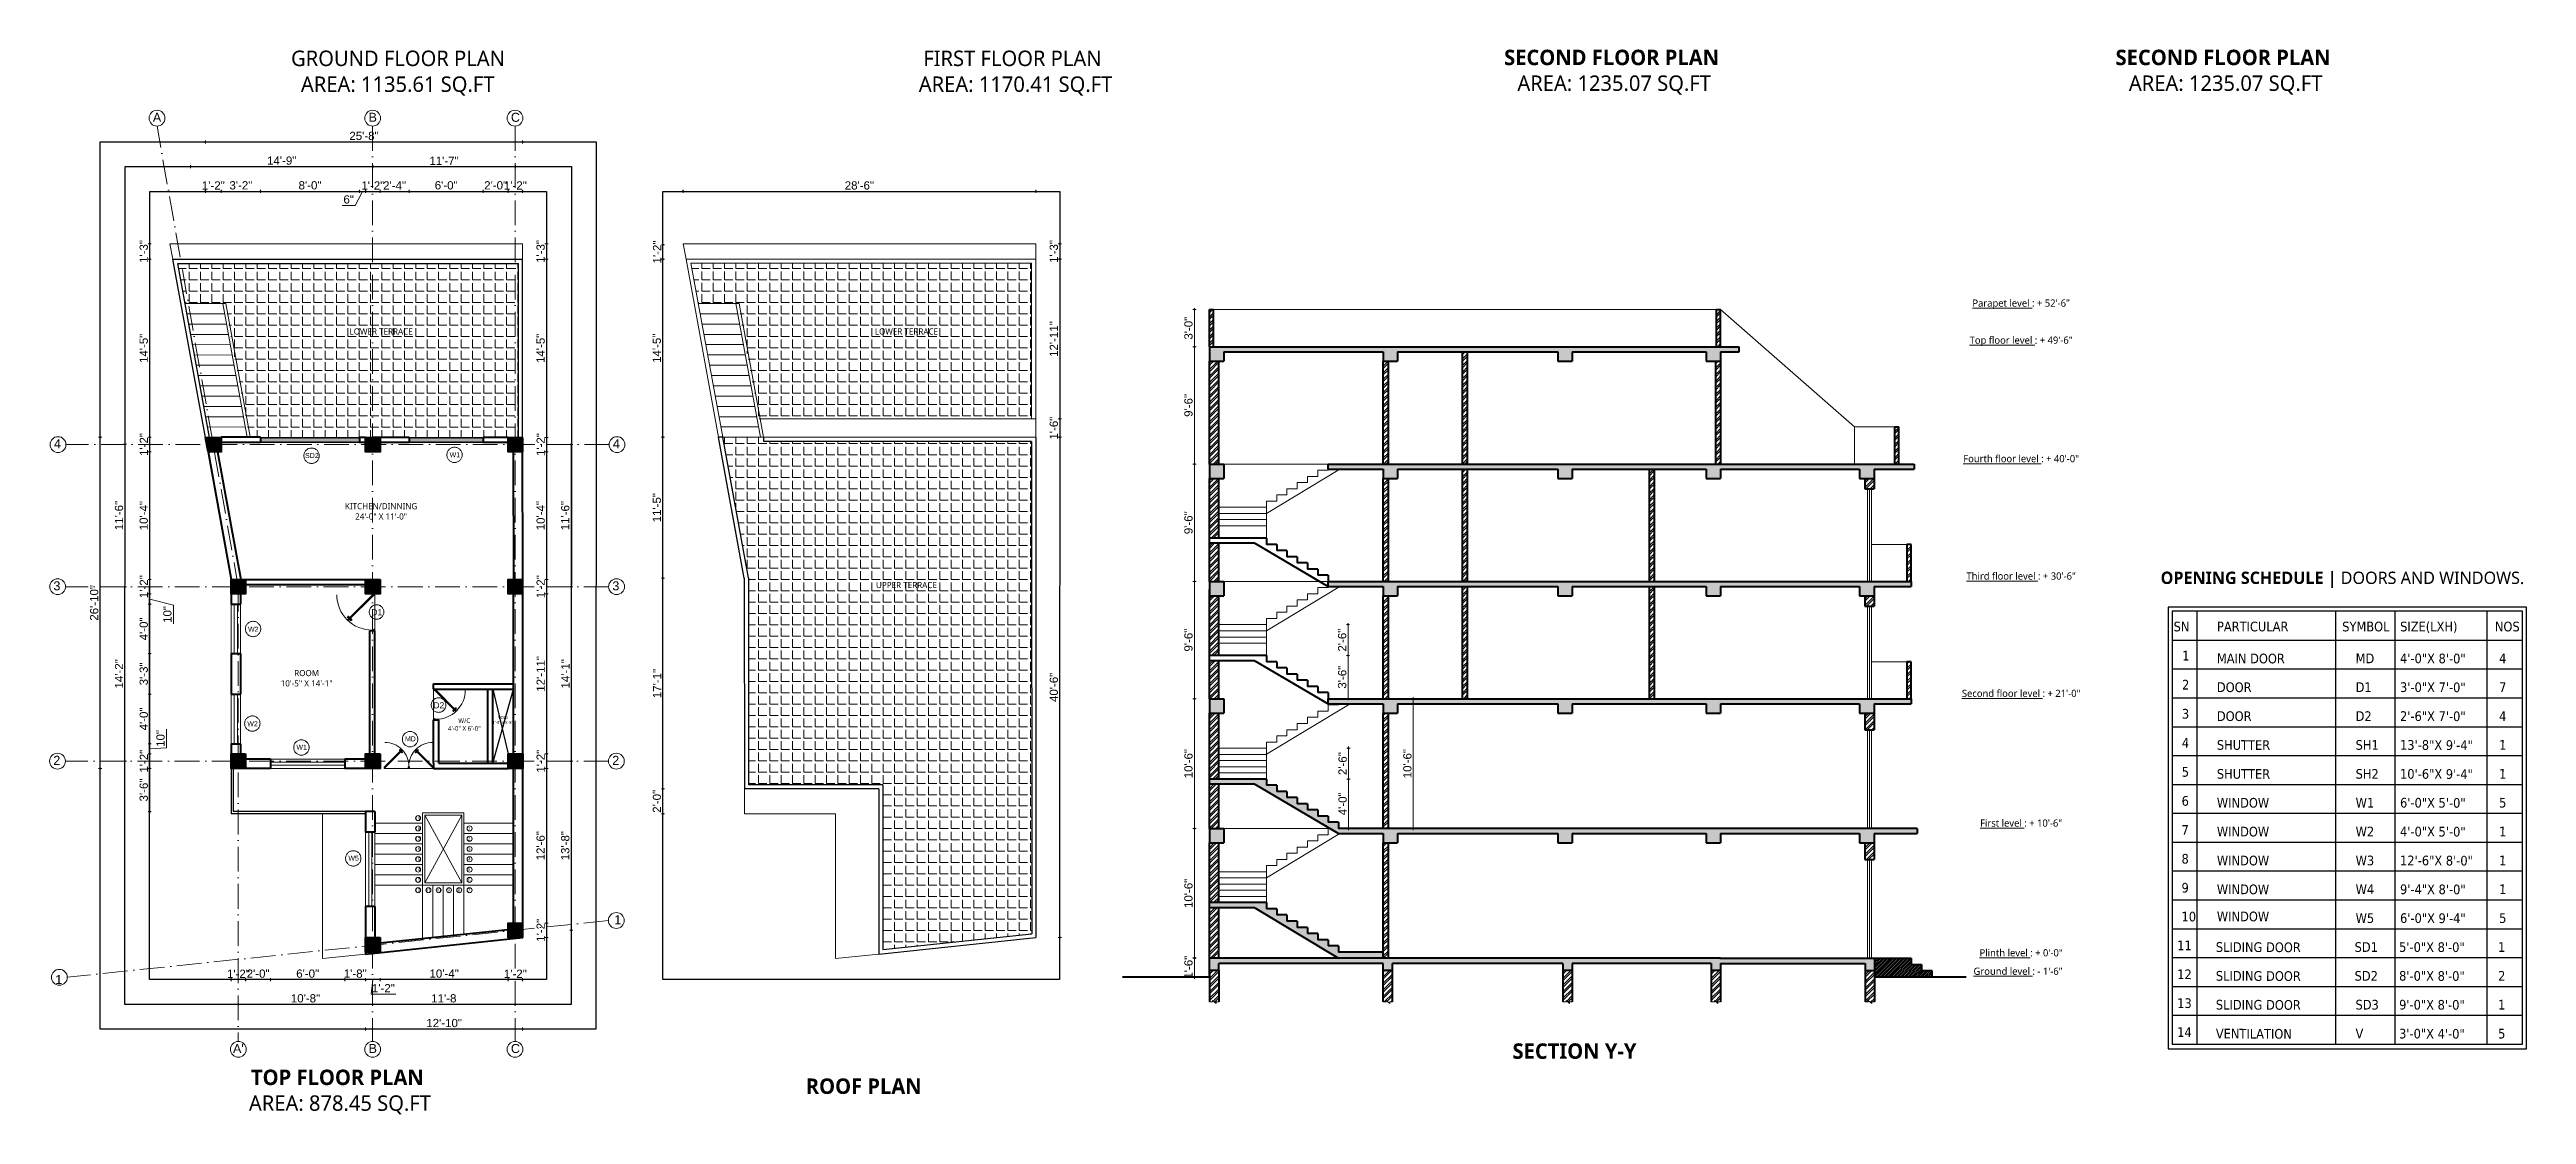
# Model space of a CAD drawing. Header units: inches. Extents: x 2670288 to 2672693, y 789942 to 794071.
# Drawn here: x 2670288 to 2672693, y 789942 to 790976 of the extents above; entities that cross this region are included whole.
import ezdxf

# ---------------------------------------------------------------- set-up
doc = ezdxf.new("R2010")
doc.units = ezdxf.units.IN
doc.header["$MEASUREMENT"] = 0
doc.header["$PDMODE"] = 99
doc.linetypes.add('ACAD_ISO04W100', pattern=[30, 24, -3, 0, -3])
doc.linetypes.add('ACAD_ISO10W100', pattern=[18, 12, -3, 0, -3])
for name, color, linetype, lineweight in [('CENTER  LINE RA', 10, 'ACAD_ISO04W100', 18), ('CONC. OUTLINE RA', 150, 'Continuous', 40), ('DOOR-WIN RA', 3, 'Continuous', 20), ('ele 2', 30, 'Continuous', 30), ('ELE2 RA', 130, 'Continuous', 20), ('elev 2', 20, 'Continuous', 25), ('Hatch', 254, 'Continuous', 9), ('hatch EA', 253, 'Continuous', 5), ('HATCH RA', 8, 'Continuous', 9), ('PUERTAS', 7, 'Continuous', 13), ('stair EA', 132, 'Continuous', 5), ('STAIR PLAN AND ELEV RA', 124, 'Continuous', 20), ('Text', 7, 'Continuous', 20), ('TEXT RA', 254, 'Continuous', 20), ('TEXTURE EA', 8, 'ACAD_ISO10W100', 9), ('wall EA', 24, 'Continuous', 40), ('WALL__HALF_NEW', 42, 'Continuous', 30), ('Win EA', 114, 'Continuous', 5)]:
    doc.layers.add(name, color=color, linetype=linetype, lineweight=lineweight)
for name, color, linetype in [('HACTH', 7, 'Continuous'), ('lettring', 7, 'Continuous'), ('text EA', 7, 'Continuous')]:
    doc.layers.add(name, color=color, linetype=linetype)
doc.styles.add('DIM 8', font='arial.ttf', dxfattribs={"height": 8})
doc.styles.add('MtXpl_Trebuchet_MS', font='trebuc.ttf')
doc.styles.add('MtXpl_Trebuchet_MS_1', font='trebucbd.ttf')
doc.styles.add('S-111', font='tahoma.ttf', dxfattribs={"height": 10})
doc.styles.get("Standard").update_dxf_attribs({"font": 'arial.ttf'})
doc.dimstyles.new('Copy of DIM 8', dxfattribs={"dimtxt": 8, "dimasz": 1, "dimexe": 6, "dimexo": 18, "dimgap": 1.6875, "dimtad": 1, "dimdec": 0, "dimzin": 3, "dimdsep": 46, "dimlunit": 4, "dimtxsty": 'DIM 8', "dimblk": 'dot 2', "dimcen": 0.09375, "dimse1": 1, "dimse2": 1, "dimclrd": 1, "dimclre": 1, "dimclrt": 256, "dimadec": 0, "dimazin": 0, "dimtfac": 0.75, "dimtdec": 0, "dimtix": 1, "dimtmove": 1, "dimatfit": 3, "dimldrblk": 'DOT', "dimfxl": 1, "dimtolj": 1, "dimtzin": 0, "dimlwd": 9, "dimlwe": 9, "dimarcsym": 0})
pattern_1 = [(50, (-126.0963, 0), (7.172601826, -0.62752135), [0.75, -8.25]), (355, (-126.096, 0), (-1.387513336, 7.521921337), [0.6, -6.6]), (100.45144446, (-125.4986, -0.052), (5.785088467, 6.89439991), [0.63740192, -7.01142112]), (46.1842, (-126.096, 2), (10.672413307, -1.655192808), [1.125, -12.375]), (96.6356355, (-125.207, 1.862), (9.346619457, 9.741186008), [0.95610342, -10.5171376]), (351.184164, (-126.096, 2), (9.34661945, 9.741186003), [0.9, -9.90000001]), (21, (-125.0963, 1.5), (5.969070521, -4.026188907), [0.75, -8.25]), (326, (-125.096, 1.5), (2.43315332, 7.25150045), [0.6, -6.6]), (71.45144474, (-124.599, 1.1645), (8.402223767, 3.225311528), [0.6374019, -7.01142112]), (37.5, (-126.0963, 0), (0.1215985532, 3.3289385383), [0, -6.52, 0, -6.7, 0, -6.625]), (7.5, (-126.0963, 0), (2.6306953744, 3.944117119), [0, -3.82, 0, -6.37, 0, -2.525]), (327.5, (-128.3263, 0), (5.3382243617, -0.2255487173), [0, -2.5, 0, -7.8, 0, -10.35]), (317.5, (-129.3263, 0), (5.8318616934, 1.001049823), [0, -3.25, 0, -5.18, 0, -7.35])]
pattern_2 = [(45, (-126.0963, 0), (-3.181980515, 3.181980515), []), (45, (-123.975, 0), (-3.181980515, 3.181980515), [])]

msp = doc.modelspace()

# ---------------------------------------------------------------- texts
at = {"layer": 'Text'}
for s, style, p in [('GROUND FLOOR PLAN', 'MtXpl_Trebuchet_MS_1', (2670522.8, 790960.1)), ('FIRST FLOOR PLAN', 'MtXpl_Trebuchet_MS_1', (2671136.5, 790960.1)), (' AREA: 1135.61 SQ.FT', 'MtXpl_Trebuchet_MS', (2670527.3, 790935)), (' AREA: 1170.41 SQ.FT', 'MtXpl_Trebuchet_MS', (2671127.1, 790935))]:
    msp.add_text(s, height=15, dxfattribs=dict(at, style=style)).set_placement(p)
at = {"layer": 'Text', "ltscale": 0.5, "style": 'S-111'}
for s, p in [('SN', (2672350.3, 790411)), ('SYMBOL', (2672514, 790411)), ('SIZE(LXH)', (2672570.2, 790411)), ('NOS', (2672662.2, 790411))]:
    msp.add_text(s, height=9.4, dxfattribs=at).set_placement(p)
at = {"layer": 'Text', "ltscale": 0.75, "style": 'S-111'}
msp.add_text('PARTICULAR', height=9.4, dxfattribs=at).set_placement((2672392.4, 790411))
for s, height, p in [('1', 9.4, (2672358.6, 790382.7)), ('MAIN DOOR', 9.4, (2672392.3, 790380.1)), ('MD', 9.4, (2672527, 790380.1)), ('4\'-0"X 8\'-0"', 9.405, (2672570.1, 790380.1)), ('4', 9.4, (2672666.3, 790380.1)), ('2', 9.4, (2672358.5, 790354.5)), ('DOOR', 9.4, (2672392.3, 790352.1)), ('D1', 9.4, (2672527, 790352.1)), ('3\'-0"X 7\'-0"', 9.405, (2672570.1, 790352.1)), ('7', 9.4, (2672666.3, 790352.1)), ('3', 9.4, (2672358.4, 790326.3)), ('DOOR', 9.4, (2672392.3, 790324)), ('D2', 9.4, (2672527, 790324)), ('2\'-6"X 7\'-0"', 9.405, (2672570.1, 790324)), ('4', 9.4, (2672666.3, 790324)), ('4', 9.4, (2672358.3, 790298)), ('SHUTTER', 9.4, (2672392.3, 790296)), ('SH1', 9.4, (2672527, 790296)), ('13\'-8"X 9\'-4"', 9.405, (2672570.1, 790296)), ('1', 9.4, (2672666.3, 790296)), ('5', 9.4, (2672358.2, 790269.8)), ('SHUTTER', 9.4, (2672392.3, 790267.9)), ('SH2', 9.4, (2672527, 790267.9)), ('10\'-6"X 9\'-4"', 9.405, (2672570.1, 790267.9)), ('1', 9.4, (2672666.3, 790267.9)), ('6', 9.4, (2672358.1, 790241.6)), ('WINDOW', 9.4, (2672392.3, 790239.9)), ('W1', 9.4, (2672527, 790239.9)), ('6\'-0"X 5\'-0"', 9.405, (2672570.1, 790239.9)), ('5', 9.4, (2672666.3, 790239.9)), ('7', 9.4, (2672358, 790213.4)), ('WINDOW', 9.4, (2672392.3, 790211.9)), ('W2', 9.4, (2672527, 790211.9)), ('4\'-0"X 5\'-0"', 9.405, (2672570.1, 790211.9)), ('1', 9.4, (2672666.3, 790211.9)), ('8', 9.4, (2672358, 790185.4)), ('WINDOW', 9.4, (2672392.3, 790183.8)), ('W3', 9.4, (2672527, 790183.8)), ('12\'-6"X 8\'-0"', 9.405, (2672570.1, 790183.8)), ('1', 9.4, (2672666.3, 790183.8)), ('9', 9.4, (2672358, 790157.3)), ('WINDOW', 9.4, (2672392.3, 790155.8)), ('W4', 9.4, (2672527, 790155.8)), ('9\'-4"X 8\'-0"', 9.405, (2672570.1, 790155.8)), ('1', 9.4, (2672666.3, 790155.8)), ('10', 9.4, (2672358, 790129.3)), ('WINDOW', 9.4, (2672392.3, 790129.5)), ('W5', 9.4, (2672527, 790127.8)), ('6\'-0"X 9\'-4"', 9.405, (2672570.1, 790127.8)), ('5', 9.4, (2672666.3, 790127.8)), ('11', 9.4, (2672353.8, 790101.3)), ('SLIDING DOOR', 9.405, (2672391.3, 790099.7)), ('SD1', 9.4, (2672526, 790099.7)), ('5\'-0"X 8\'-0"', 9.405, (2672569.2, 790099.7)), ('1', 9.4, (2672665.3, 790099.7)), ('12', 9.4, (2672353.8, 790073.2)), ('SLIDING DOOR', 9.405, (2672391.3, 790071.7)), ('SD2', 9.4, (2672526, 790071.7)), ('8\'-0"X 8\'-0"', 9.405, (2672569.2, 790071.7)), ('2', 9.4, (2672665.3, 790071.7)), ('13', 9.4, (2672353.8, 790045.2)), ('SLIDING DOOR', 9.405, (2672391.3, 790043.7)), ('SD3', 9.4, (2672526.9, 790043.7)), ('9\'-0"X 8\'-0"', 9.405, (2672569.2, 790043.7)), ('1', 9.4, (2672665.3, 790043.7)), ('14', 9.4, (2672353.8, 790017.1)), ('VENTILATION', 9.405, (2672391.3, 790015.6)), ('V', 9.4, (2672526.9, 790015.7)), ('3\'-0"X 4\'-0"', 9.405, (2672569.2, 790015.6)), ('5', 9.4, (2672665.3, 790015.6))]:
    msp.add_text(s, height=height, rotation=359.8014, dxfattribs=at).set_placement(p)
at = {"layer": 'Text', "attachment_point": 5}
for s, insert, char_height, width in [('{\\fTrebuchet MS|b1|i0|c0|p34;SECOND FLOOR PLAN\\P\\fTrebuchet MS|b0|i0|c0|p34; AREA: 1235.07 SQ.FT }', (2671804.7, 790954.2), 15, 319.193), ('{\\fTrebuchet MS|b1|i0|c0|p34;SECOND FLOOR PLAN\\P\\fTrebuchet MS|b0|i0|c0|p34; AREA: 1235.07 SQ.FT }', (2672398.3, 790954.2), 15, 319.193), ('{\\fTrebuchet MS|b0|i0|c0|p34;\\LParapet level\\l : + 52\'-6"}', (2672202.3, 790728.7, 0), 7, 252.385), ('{\\fTrebuchet MS|b0|i0|c0|p34;\\LTop floor level\\l : + 49\'-6"}', (2672202.3, 790692.7, 0), 7, 252.385), ('{\\fTrebuchet MS|b0|i0|c0|p34;\\LFourth floor level\\l : + 40\'-0"}', (2672202.3, 790578.7, 0), 7, 252.385), ('{\\fTrebuchet MS|b0|i0|c0|p34;\\LThird floor level\\l : + 30\'-6"}', (2672202.3, 790464.7, 0), 7, 252.385), ('{\\fTrebuchet MS|b1|i0|c0|p34;OPENING SCHEDULE | \\fTrebuchet MS|b0|i0|c0|p34;DOORS AND WINDOWS.}', (2672514.2, 790461.1), 12, 363.033), ('{\\fTrebuchet MS|b0|i0|c0|p34;\\LSecond floor level\\l : + 21\'-0"}', (2672202.3, 790350.7, 0), 7, 252.385), ('{\\fTrebuchet MS|b0|i0|c0|p34;\\LFirst level\\l : + 10\'-6"}', (2672202.3, 790224.7, 0), 7, 252.385), ('{\\fTrebuchet MS|b0|i0|c0|p34;\\LGround level\\l : - 1\'-6"}', (2672199.3, 790080.8, 0), 7, 252.385), ('{\\fTrebuchet MS|b0|i0|c0|p34;\\LPlinth level\\l : + 0\'-0"}', (2672202.3, 790098.7, 0), 7, 252.385), ('{\\fTrebuchet MS|b1|i0|c0|p34;SECTION Y-Y}', (2671768.7, 790003.2), 15, 252.385), ('{\\fTrebuchet MS|b1|i0|c0|p34;TOP FLOOR PLAN\\P\\fTrebuchet MS|b0|i0|c0|p34; AREA: 878.45 SQ.FT }', (2670567.7, 789963.5), 15, 319.193), ('{\\fTrebuchet MS|b1|i0|c0|p34;ROOF PLAN}', (2671078.7, 789969.1), 15, 319.193)]:
    msp.add_mtext(s, dxfattribs=dict(at, insert=insert, char_height=char_height, width=width))
at = {"layer": 'text EA', "attachment_point": 2}
for s, insert, char_height, width in [('{\\fTrebuchet MS|b0|i0|c0|p34;LOWER TERRACE}', (2670610.2, 790705.3), 6, 84.336), ('{\\fTrebuchet MS|b0|i0|c0|p34;LOWER TERRACE}', (2671120.2, 790705.3), 6, 84.336), ('W1', (2670681.8, 790585), 4.85, 9.026), ('SD2', (2670543, 790584.2), 4.85, 9.026), ('{\\fTrebuchet MS|b0|i0|c0|p34;KITCHEN/DINNING\\P24\'-0" X 11\'-0"}', (2670610.2, 790535.6), 6, 84.336), ('{\\fTrebuchet MS|b0|i0|c0|p34;UPPER TERRACE}', (2671120.2, 790459), 6, 84.336), ('D1', (2670606, 790432.6), 6, 11.17), ('W2', (2670486.1, 790415.5), 4.85, 9.026), ('{\\fTrebuchet MS|b0|i0|c0|p34;ROOM \\P10\'-5" X 14\'-1"}', (2670537.9, 790373.5), 6, 84.336), ('W2', (2670485.4, 790323.7), 4.85, 9.026), ('D2', (2670666.2, 790342.2), 6, 11.17), ('{\\fTrebuchet MS|b0|i0|c0|p34;W/C \\P4\'-0" X 6\'-0"}', (2670691, 790326.5), 4.5, 63.252), ('{\\fTrebuchet MS|b0|i0|c0|p34;VOID\\P1\'-8" x 5\'-8"}', (2670728.5, 790328.7), 2.834, 41.519), ('W1', (2670533.1, 790300.9), 4.85, 9.026), ('MD', (2670638.6, 790309), 4.85, 9.026), ('{\\fTrebuchet MS|b0|i0|c0|p34;19}', (2670645.8, 790231.1), 3, 8.141), ('{\\fTrebuchet MS|b0|i0|c0|p34;18}', (2670645.8, 790221.1), 3, 8.141), ('{\\fTrebuchet MS|b0|i0|c0|p34;17}', (2670645.8, 790211.1), 3, 8.141), ('{\\fTrebuchet MS|b0|i0|c0|p34;16}', (2670645.8, 790201.1), 3, 8.141), ('{\\fTrebuchet MS|b0|i0|c0|p34;2}', (2670695.8, 790211.1), 3, 8.141), ('{\\fTrebuchet MS|b0|i0|c0|p34;3}', (2670695.8, 790201.1), 3, 8.141), ('{\\fTrebuchet MS|b0|i0|c0|p34;1}', (2670695.8, 790221.1), 3, 8.141), ('W5', (2670583.5, 790193.1), 4.85, 9.026), ('{\\fTrebuchet MS|b0|i0|c0|p34;15}', (2670645.8, 790191.1), 3, 8.141), ('{\\fTrebuchet MS|b0|i0|c0|p34;14}', (2670645.8, 790181.1), 3, 8.141), ('{\\fTrebuchet MS|b0|i0|c0|p34;4}', (2670695.8, 790191.1), 3, 8.141), ('{\\fTrebuchet MS|b0|i0|c0|p34;5}', (2670695.8, 790181.1), 3, 8.141), ('{\\fTrebuchet MS|b0|i0|c0|p34;13}', (2670645.8, 790171.1), 3, 8.141), ('{\\fTrebuchet MS|b0|i0|c0|p34;12}', (2670645.8, 790161.1), 3, 8.141), ('{\\fTrebuchet MS|b0|i0|c0|p34;11}', (2670655.8, 790161.1), 3, 8.141), ('{\\fTrebuchet MS|b0|i0|c0|p34;10}', (2670665.8, 790161.1), 3, 8.141), ('{\\fTrebuchet MS|b0|i0|c0|p34;9}', (2670675.8, 790161.1), 3, 8.141), ('{\\fTrebuchet MS|b0|i0|c0|p34;8}', (2670685.8, 790161.1), 3, 8.141), ('{\\fTrebuchet MS|b0|i0|c0|p34;6}', (2670695.8, 790171.1), 3, 8.141), ('{\\fTrebuchet MS|b0|i0|c0|p34;7}', (2670695.8, 790161.1), 3, 8.141)]:
    msp.add_mtext(s, dxfattribs=dict(at, insert=insert, char_height=char_height, width=width))
at = {"layer": 'TEXT RA', "char_height": 8.76, "attachment_point": 1}
for s, insert in [('A', (2670388.6, 790914.7)), ('B', (2670598, 790914.7)), ('C', (2670736.2, 790914.7)), ('4', (2670292.6, 790597.6)), ('4', (2670835.2, 790597.6)), ('3', (2670292.1, 790459.6)), ('3', (2670834.7, 790459.6)), ('2', (2670292, 790290.1)), ('2', (2670834.6, 790290.1)), ('1', (2670836.6, 790135.3)), ('1', (2670293.9, 790077.3)), ("A'", (2670466.4, 790010.1)), ('B', (2670598, 790010.2)), ('C', (2670736.2, 790010.2))]:
    msp.add_mtext_dynamic_manual_height_columns(s, width=8.764, gutter_width=43.8, heights=[0], dxfattribs=dict(at, insert=insert))

# ---------------------------------------------------------------- blocks, each defined once
blk = doc.blocks.new('COLUMN')
at = {"layer": 'HACTH', "lineweight": 30, "transparency": 33554541}
h = blk.add_hatch(color=256, dxfattribs=at)
h.dxf.hatch_style = 1
h.paths.add_polyline_path([(2659104.2, 784576.4), (2659090.2, 784576.4), (2659090.2, 784562.4), (2659104.2, 784562.4)])
at = {"layer": 'CONC. OUTLINE RA'}
blk.add_lwpolyline([(2659090.2, 784576.4), (2659104.2, 784576.4), (2659104.2, 784562.4), (2659090.2, 784562.4)], close=True, dxfattribs=at)
blk = doc.blocks.new('3ft')
at = {"layer": 'PUERTAS', "color": 6}
for p, q in [((1, 2.5), (25.2, 26.7)), ((26, 25.9), (1.8, 1.6)), ((26, 25.9), (25.2, 26.7)), ((0, 2.4), (0, 0)), ((0.7, 2.4), (0, 2.4)), ((1.6, 0), (0, 0)), ((0.7, 1.5), (0.7, 2.4)), ((0.8, 1.5), (0.7, 1.5)), ((0.8, 1.5), (0.8, 2.4)), ((0.8, 1.2), (0.8, 1.5)), ((1.6, 1.2), (0.8, 1.2)), ((1.6, 1.8), (0.9, 2.5)), ((1.6, 1.9), (1, 2.5)), ((1.6, 1.9), (1.6, 1.8)), ((1.8, 1.6), (1.6, 1.8)), ((1.6, 0), (1.6, 1.2)), ((34.4, 0), (34.4, 1.2)), ((34.4, 1.2), (35.2, 1.2)), ((34.4, 0), (36, 0)), ((35.2, 1.2), (35.2, 2.4)), ((35.2, 2.4), (36, 2.4)), ((36, 0), (36, 2.4))]:
    blk.add_line(p, q, dxfattribs=at)
at = {"layer": 'PUERTAS', "color": 8}
for p, q in [((22.6, 24.9), (21.6, 25.7)), ((22.6, 25), (21.7, 25.7)), ((22.7, 25.1), (21.8, 25.9)), ((22.1, 26.3), (22, 26.1)), ((22.9, 25.2), (22, 26.1)), ((22.1, 26.3), (22.3, 26.4)), ((22.3, 26.4), (22.3, 26.4)), ((23.2, 25.5), (22.3, 26.4)), ((23.3, 25.7), (22.5, 26.6)), ((23.5, 25.8), (22.7, 26.8)), ((23.4, 25.8), (22.7, 26.7)), ((22.7, 24.3), (23, 24.8)), ((23, 25), (22.8, 25.1)), ((23, 25), (22.9, 25.2)), ((23, 25), (22.9, 25.1)), ((22.9, 24.5), (23.1, 24.9)), ((23.1, 25.1), (23, 25.2)), ((23.1, 24.8), (23.2, 25)), ((23.3, 25.3), (23.2, 25.4)), ((23.4, 25.4), (23.3, 25.6)), ((23.4, 25.4), (23.3, 25.5)), ((23.4, 25.4), (23.3, 25.5)), ((23.3, 24.9), (23.3, 25.1)), ((23.5, 25.1), (23.3, 25.1)), ((23.6, 25.3), (23.4, 25.2)), ((23.9, 25.5), (23.5, 25.3)), ((24.1, 25.7), (23.6, 25.4)), ((24.4, 24.2), (24.4, 24)), ((24.6, 24.3), (24.5, 24.1)), ((24.8, 24.6), (24.6, 24.2)), ((25, 24.8), (24.7, 24.3)), ((24.7, 24.1), (24.8, 23.9)), ((24.7, 24.1), (24.8, 24)), ((24.8, 24.1), (24.9, 24)), ((25.1, 24.2), (26.1, 23.4)), ((25.1, 24.1), (26, 23.3)), ((0, 0), (36, 0)), ((23.6, 23.4), (24.1, 23.7)), ((23.8, 23.6), (24.2, 23.8)), ((24.1, 23.8), (24.3, 23.9)), ((24.2, 24), (24.4, 24)), ((24.2, 23.3), (25, 22.3)), ((24.3, 23.7), (24.4, 23.6)), ((24.3, 23.7), (24.5, 23.6)), ((24.3, 23.6), (24.4, 23.5)), ((24.3, 23.3), (25.1, 22.4)), ((24.4, 23.8), (24.5, 23.7)), ((24.4, 23.4), (25.2, 22.5)), ((24.5, 23.6), (25.4, 22.7)), ((24.6, 24), (24.7, 23.9)), ((24.8, 23.8), (25.7, 23)), ((25, 24), (25.9, 23.2)), ((25.6, 22.8), (25.4, 22.7)), ((25.6, 22.8), (25.7, 23)), ((25.7, 23), (25.7, 23))]:
    blk.add_line(p, q, dxfattribs=at)
at = {"layer": 'PUERTAS', "color": 1}
for p, q in [((21.7, 25.8), (22.1, 26.3)), ((21.7, 25.7), (22.2, 26.2)), ((21.7, 25.8), (21.7, 25.8)), ((22.5, 25), (21.7, 25.6)), ((22.6, 26.7), (22.1, 26.3)), ((22.7, 26.7), (22.2, 26.2)), ((22.6, 26.7), (22.6, 26.7)), ((22.6, 25), (23, 25.4)), ((22.6, 24.3), (22.9, 24.7)), ((22.6, 24.1), (22.6, 24.1)), ((22.7, 25.1), (22.7, 25.1)), ((23.4, 25.9), (22.8, 26.7)), ((22.8, 25.1), (23.1, 25.3)), ((22.9, 25), (22.8, 25.1)), ((22.9, 24.9), (23.2, 25.2)), ((22.9, 24.8), (22.9, 24.8)), ((22.9, 24.7), (22.9, 24.7)), ((23.4, 25.8), (23, 25.4)), ((23.3, 25.6), (23.1, 25.3)), ((23.5, 25.5), (23.2, 25.2)), ((23.3, 25.7), (23.3, 25.7)), ((23.4, 25.5), (23.3, 25.6)), ((23.6, 25.5), (23.6, 25.5)), ((24.1, 25.8), (23.7, 25.5)), ((23.7, 25.5), (23.7, 25.5)), ((24.3, 25.8), (24.3, 25.8)), ((24.8, 24.1), (24.5, 23.9)), ((25.1, 24.1), (24.7, 23.7)), ((25.1, 24.8), (24.8, 24.4)), ((24.8, 24.4), (24.8, 24.4)), ((24.8, 24.3), (24.8, 24.3)), ((24.8, 24.1), (24.9, 24)), ((25.1, 25), (25.1, 25)), ((25.2, 24.1), (26, 23.5)), ((23.4, 23.3), (23.4, 23.3)), ((23.6, 23.3), (24, 23.6)), ((24, 23.6), (24, 23.6)), ((24.1, 23.6), (24.1, 23.6)), ((24.3, 23.6), (24.5, 23.9)), ((24.3, 23.3), (24.7, 23.7)), ((24.3, 23.6), (24.4, 23.5)), ((24.3, 23.2), (24.9, 22.4)), ((24.4, 23.5), (24.6, 23.8)), ((24.4, 23.4), (24.4, 23.4)), ((24.9, 24), (24.6, 23.8)), ((25, 24), (25, 24)), ((25, 22.4), (25.5, 22.9)), ((25.1, 22.4), (25.6, 22.8)), ((25.1, 22.4), (25.1, 22.4)), ((26, 23.4), (25.5, 22.9)), ((26, 23.3), (25.6, 22.8)), ((26, 23.3), (26, 23.3))]:
    blk.add_line(p, q, dxfattribs=at)
at = {"layer": 'PUERTAS', "color": 2}
for p, q in [((22, 26.1), (22, 26.1)), ((25.4, 22.7), (25.4, 22.7))]:
    blk.add_line(p, q, dxfattribs=at)
at = {"layer": 'PUERTAS', "color": 6}
for radius in [0.155, 0.0752]:
    blk.add_circle((0.8, 2.6), radius, dxfattribs=at)
blk.add_arc((0.8, 2.6), 34.4, 359.7285, 90.0333, dxfattribs=at)
at = {"layer": 'PUERTAS', "color": 1}
for centre, start, end in [((22.5, 25), 231.0764, 315), ((22.7, 24.2), 135, 225), ((22.7, 26.7), 38.9236, 135), ((22.8, 25.1), 225, 315), ((23, 24.9), 135, 219.7428), ((22.9, 24.8), 315, 39.7428), ((23.3, 25.6), 315, 45), ((23.4, 25.9), 315, 38.9236), ((23.5, 25.4), 50.2572, 135), ((23.6, 25.5), 230.2572, 315), ((24.2, 25.7), 45, 135), ((24.8, 24.3), 135, 219.7428), ((24.7, 24.2), 315, 39.7428), ((24.9, 24), 45, 135), ((25, 24.9), 315, 45), ((25.2, 24.1), 51.0764, 135), ((23.5, 23.4), 225, 315), ((24.1, 23.6), 50.2572, 135), ((24.2, 23.7), 230.2572, 315), ((24.3, 23.2), 135, 218.9236), ((24.4, 23.5), 135, 225), ((25, 22.4), 218.9236, 315), ((26, 23.4), 315, 51.0764)]:
    blk.add_arc(centre, 0.08, start, end, dxfattribs=at)
blk = doc.blocks.new('*U327')
at = {"color": 3, "xscale": -1}
blk.add_blockref('3ft', (42, 0), dxfattribs=at)
blk = doc.blocks.new('dot1')
at = {"layer": 'Hatch'}
h = blk.add_hatch(color=256, dxfattribs=at)
edge = h.paths.add_edge_path()
edge.add_arc((0, 0), 1, 0, 360)
for p, q in [((3, 0), (-3, 0)), ((0, 3), (0, -3))]:
    blk.add_line(p, q, dxfattribs=at)
blk.add_circle((0, 0), 1, dxfattribs=at)
blk = doc.blocks.new('dot 2')
at = {"layer": 'Hatch', "xscale": 0.5, "yscale": 0.5, "zscale": 0.5}
blk.add_blockref('dot1', (0, 0), dxfattribs=at)
blk = doc.blocks.new('*D1638')
at = {"layer": 'Defpoints', "color": 0, "transparency": 16777216}
for p in [(2671399.8, 790219.5), (2671414.3, 790219.5), (2671414.3, 790093.5)]:
    blk.add_point(p, dxfattribs=at)
at = {"layer": 'lettring', "color": 1, "lineweight": 9, "transparency": 16777216}
blk.add_line((2671399.8, 790094.5), (2671399.8, 790218.5), dxfattribs=at)
for p, rotation in [((2671399.8, 790219.5), 90), ((2671399.8, 790093.5), 270)]:
    blk.add_blockref('dot 2', p, dxfattribs=dict(at, rotation=rotation))
at = {"layer": 'lettring', "transparency": 16777216, "insert": (2671394, 790156.5), "char_height": 8, "attachment_point": 5, "rotation": 90, "style": 'DIM 8'}
blk.add_mtext('\\A1;10\'-6"', dxfattribs=at)
blk = doc.blocks.new('_Dot')
at = {"color": 0, "linetype": 'ByBlock', "lineweight": -2}
blk.add_line((-0.5, 0), (-1, 0), dxfattribs=at)
at = {"color": 0, "linetype": 'ByBlock', "const_width": 0.5}
blk.add_lwpolyline([(-0.25, 0, 1), (0.25, 0, 1)], format="xyb", close=True, dxfattribs=at)
blk = doc.blocks.new('*D1639')
at = {"layer": 'Defpoints', "color": 0, "transparency": 16777216}
for p in [(2671399.8, 790345.5), (2671414.3, 790345.5), (2671414.3, 790219.5)]:
    blk.add_point(p, dxfattribs=at)
at = {"layer": 'lettring', "color": 1, "lineweight": 9, "transparency": 16777216}
blk.add_line((2671399.8, 790220.5), (2671399.8, 790344.5), dxfattribs=at)
for p, rotation in [((2671399.8, 790345.5), 90), ((2671399.8, 790219.5), 270)]:
    blk.add_blockref('dot 2', p, dxfattribs=dict(at, rotation=rotation))
at = {"layer": 'lettring', "transparency": 16777216, "insert": (2671394, 790282.5), "char_height": 8, "attachment_point": 5, "rotation": 90, "style": 'DIM 8'}
blk.add_mtext('\\A1;10\'-6"', dxfattribs=at)
blk = doc.blocks.new('*D1640')
at = {"layer": 'Defpoints', "color": 0, "transparency": 16777216}
for p in [(2671399.8, 790459.5), (2671414.3, 790459.5), (2671414.3, 790345.5)]:
    blk.add_point(p, dxfattribs=at)
at = {"layer": 'lettring', "color": 1, "lineweight": 9, "transparency": 16777216}
blk.add_line((2671399.8, 790346.5), (2671399.8, 790458.5), dxfattribs=at)
for p, rotation in [((2671399.8, 790459.5), 90), ((2671399.8, 790345.5), 270)]:
    blk.add_blockref('dot 2', p, dxfattribs=dict(at, rotation=rotation))
at = {"layer": 'lettring', "transparency": 16777216, "insert": (2671394, 790402.5), "char_height": 8, "attachment_point": 5, "rotation": 90, "style": 'DIM 8'}
blk.add_mtext('\\A1;9\'-6"', dxfattribs=at)
blk = doc.blocks.new('*D1641')
at = {"layer": 'Defpoints', "color": 0, "transparency": 16777216}
for p in [(2671399.8, 790573.5), (2671414.3, 790573.5), (2671414.3, 790459.5)]:
    blk.add_point(p, dxfattribs=at)
at = {"layer": 'lettring', "color": 1, "lineweight": 9, "transparency": 16777216}
blk.add_line((2671399.8, 790460.5), (2671399.8, 790572.5), dxfattribs=at)
for p, rotation in [((2671399.8, 790573.5), 90), ((2671399.8, 790459.5), 270)]:
    blk.add_blockref('dot 2', p, dxfattribs=dict(at, rotation=rotation))
at = {"layer": 'lettring', "transparency": 16777216, "insert": (2671394, 790516.5), "char_height": 8, "attachment_point": 5, "rotation": 90, "style": 'DIM 8'}
blk.add_mtext('\\A1;9\'-6"', dxfattribs=at)
blk = doc.blocks.new('*D1642')
at = {"layer": 'Defpoints', "color": 0, "transparency": 16777216}
for p in [(2671399.8, 790687.5), (2671414.3, 790687.5), (2671414.3, 790573.5)]:
    blk.add_point(p, dxfattribs=at)
at = {"layer": 'lettring', "color": 1, "lineweight": 9, "transparency": 16777216}
blk.add_line((2671399.8, 790574.5), (2671399.8, 790686.5), dxfattribs=at)
for p, rotation in [((2671399.8, 790687.5), 90), ((2671399.8, 790573.5), 270)]:
    blk.add_blockref('dot 2', p, dxfattribs=dict(at, rotation=rotation))
at = {"layer": 'lettring', "transparency": 16777216, "insert": (2671394, 790630.5), "char_height": 8, "attachment_point": 5, "rotation": 90, "style": 'DIM 8'}
blk.add_mtext('\\A1;9\'-6"', dxfattribs=at)
blk = doc.blocks.new('*D1643')
at = {"layer": 'Defpoints', "color": 0, "transparency": 16777216}
for p in [(2671399.8, 790723.5), (2671414.3, 790723.5), (2671414.3, 790687.5)]:
    blk.add_point(p, dxfattribs=at)
at = {"layer": 'lettring', "color": 1, "lineweight": 9, "transparency": 16777216}
blk.add_line((2671399.8, 790688.5), (2671399.8, 790722.5), dxfattribs=at)
for p, rotation in [((2671399.8, 790723.5), 90), ((2671399.8, 790687.5), 270)]:
    blk.add_blockref('dot 2', p, dxfattribs=dict(at, rotation=rotation))
at = {"layer": 'lettring', "transparency": 16777216, "insert": (2671394, 790705.5), "char_height": 8, "attachment_point": 5, "rotation": 90, "style": 'DIM 8'}
blk.add_mtext('\\A1;3\'-0"', dxfattribs=at)
blk = doc.blocks.new('*D1644')
at = {"layer": 'Defpoints', "color": 0, "transparency": 16777216}
for p in [(2671414.3, 790094), (2671399.8, 790075.5), (2671414.3, 790075.5)]:
    blk.add_point(p, dxfattribs=at)
at = {"layer": 'lettring', "color": 1, "lineweight": 9, "transparency": 16777216}
for p, q in [((2671399.8, 790095), (2671399.8, 790096)), ((2671399.8, 790094), (2671399.8, 790075.5)), ((2671399.8, 790074.5), (2671399.8, 790073.5))]:
    blk.add_line(p, q, dxfattribs=at)
for p, rotation in [((2671399.8, 790094), 270), ((2671399.8, 790075.5), 90)]:
    blk.add_blockref('dot 2', p, dxfattribs=dict(at, rotation=rotation))
at = {"layer": 'lettring', "transparency": 16777216, "insert": (2671394, 790084.8), "char_height": 8, "attachment_point": 5, "rotation": 90, "style": 'DIM 8'}
blk.add_mtext('\\A1;1\'-6"', dxfattribs=at)
blk = doc.blocks.new('*D1890')
at = {"layer": 'Defpoints', "color": 0, "transparency": 16777216}
for p in [(2670733.5, 790838.4), (2670733.5, 790599.4), (2670747.5, 790599.4)]:
    blk.add_point(p, dxfattribs=at)
at = {"layer": 'lettring', "color": 1, "lineweight": 9, "transparency": 16777216}
for p, q in [((2670732.5, 790838.4), (2670731.5, 790838.4)), ((2670747.5, 790838.4), (2670733.5, 790838.4)), ((2670748.5, 790838.4), (2670749.5, 790838.4))]:
    blk.add_line(p, q, dxfattribs=at)
blk.add_blockref('dot 2', (2670733.5, 790838.4), dxfattribs=at)
at = {"layer": 'lettring', "color": 1, "lineweight": 9, "transparency": 16777216, "rotation": 180}
blk.add_blockref('dot 2', (2670747.5, 790838.4), dxfattribs=at)
at = {"layer": 'lettring', "transparency": 16777216, "insert": (2670740.5, 790844.1), "char_height": 8, "attachment_point": 5, "style": 'DIM 8'}
blk.add_mtext('\\A1;1\'-2"', dxfattribs=at)
blk = doc.blocks.new('*D1891')
at = {"layer": 'Defpoints', "color": 0, "transparency": 16777216}
for p in [(2670709.4, 790838.4), (2670709.4, 790599.4), (2670733.5, 790599.4)]:
    blk.add_point(p, dxfattribs=at)
at = {"layer": 'lettring', "color": 1, "lineweight": 9, "transparency": 16777216}
for p, q in [((2670708.4, 790838.4), (2670707.4, 790838.4)), ((2670733.5, 790838.4), (2670709.4, 790838.4)), ((2670734.5, 790838.4), (2670735.5, 790838.4))]:
    blk.add_line(p, q, dxfattribs=at)
blk.add_blockref('dot 2', (2670709.4, 790838.4), dxfattribs=at)
at = {"layer": 'lettring', "color": 1, "lineweight": 9, "transparency": 16777216, "rotation": 180}
blk.add_blockref('dot 2', (2670733.5, 790838.4), dxfattribs=at)
at = {"layer": 'lettring', "transparency": 16777216, "insert": (2670721.4, 790844.2), "char_height": 8, "attachment_point": 5, "style": 'DIM 8'}
blk.add_mtext('\\A1;2\'-0"', dxfattribs=at)
blk = doc.blocks.new('*D1892')
at = {"layer": 'Defpoints', "color": 0, "transparency": 16777216}
for p in [(2670637.4, 790838.4), (2670637.4, 790599.4), (2670709.4, 790599.4)]:
    blk.add_point(p, dxfattribs=at)
at = {"layer": 'lettring', "color": 1, "lineweight": 9, "transparency": 16777216}
blk.add_line((2670708.4, 790838.4), (2670638.4, 790838.4), dxfattribs=at)
at = {"layer": 'lettring', "color": 1, "lineweight": 9, "transparency": 16777216, "rotation": 180}
blk.add_blockref('dot 2', (2670637.4, 790838.4), dxfattribs=at)
at = {"layer": 'lettring', "color": 1, "lineweight": 9, "transparency": 16777216}
blk.add_blockref('dot 2', (2670709.4, 790838.4), dxfattribs=at)
at = {"layer": 'lettring', "transparency": 16777216, "insert": (2670673.4, 790844.2), "char_height": 8, "attachment_point": 5, "style": 'DIM 8'}
blk.add_mtext('\\A1;6\'-0"', dxfattribs=at)
blk = doc.blocks.new('*D1893')
at = {"layer": 'Defpoints', "color": 0, "transparency": 16777216}
for p in [(2670609.2, 790838.4), (2670609.2, 790599.4), (2670637.4, 790599.4)]:
    blk.add_point(p, dxfattribs=at)
at = {"layer": 'lettring', "color": 1, "lineweight": 9, "transparency": 16777216}
blk.add_line((2670636.4, 790838.4), (2670610.2, 790838.4), dxfattribs=at)
at = {"layer": 'lettring', "color": 1, "lineweight": 9, "transparency": 16777216, "rotation": 180}
blk.add_blockref('dot 2', (2670609.2, 790838.4), dxfattribs=at)
at = {"layer": 'lettring', "color": 1, "lineweight": 9, "transparency": 16777216}
blk.add_blockref('dot 2', (2670637.4, 790838.4), dxfattribs=at)
at = {"layer": 'lettring', "transparency": 16777216, "insert": (2670623.3, 790844.1), "char_height": 8, "attachment_point": 5, "style": 'DIM 8'}
blk.add_mtext('\\A1;2\'-4"', dxfattribs=at)
blk = doc.blocks.new('*D1894')
at = {"layer": 'Defpoints', "color": 0, "transparency": 16777216}
for p in [(2670595.2, 790838.4), (2670595.2, 790599.4), (2670609.2, 790599.4)]:
    blk.add_point(p, dxfattribs=at)
at = {"layer": 'lettring', "color": 1, "lineweight": 9, "transparency": 16777216}
for p, q in [((2670594.2, 790838.4), (2670593.2, 790838.4)), ((2670609.2, 790838.4), (2670595.2, 790838.4)), ((2670610.2, 790838.4), (2670611.2, 790838.4))]:
    blk.add_line(p, q, dxfattribs=at)
blk.add_blockref('dot 2', (2670595.2, 790838.4), dxfattribs=at)
at = {"layer": 'lettring', "color": 1, "lineweight": 9, "transparency": 16777216, "rotation": 180}
blk.add_blockref('dot 2', (2670609.2, 790838.4), dxfattribs=at)
at = {"layer": 'lettring', "transparency": 16777216, "insert": (2670602.2, 790844.1), "char_height": 8, "attachment_point": 5, "style": 'DIM 8'}
blk.add_mtext('\\A1;1\'-2"', dxfattribs=at)
blk = doc.blocks.new('*D1895')
at = {"layer": 'Defpoints', "color": 0, "transparency": 16777216}
for p in [(2670589.2, 790838.4), (2670589.2, 790599.4), (2670595.2, 790599.4)]:
    blk.add_point(p, dxfattribs=at)
at = {"layer": 'lettring', "color": 1, "lineweight": 9, "transparency": 16777216}
for p, q in [((2670592.2, 790838.4), (2670585, 790824.7)), ((2670594.2, 790838.4), (2670590.2, 790838.4)), ((2670585, 790824.7), (2670572.4, 790824.7))]:
    blk.add_line(p, q, dxfattribs=at)
at = {"layer": 'lettring', "color": 1, "lineweight": 9, "transparency": 16777216, "rotation": 180}
blk.add_blockref('dot 2', (2670589.2, 790838.4), dxfattribs=at)
at = {"layer": 'lettring', "color": 1, "lineweight": 9, "transparency": 16777216}
blk.add_blockref('dot 2', (2670595.2, 790838.4), dxfattribs=at)
at = {"layer": 'lettring', "transparency": 16777216, "insert": (2670578.7, 790830.5), "char_height": 8, "attachment_point": 5, "style": 'DIM 8'}
blk.add_mtext('\\A1;6"', dxfattribs=at)
blk = doc.blocks.new('*D1896')
at = {"layer": 'Defpoints', "color": 0, "transparency": 16777216}
for p in [(2670493.2, 790838.4), (2670493.2, 790599.5), (2670589.2, 790599.4)]:
    blk.add_point(p, dxfattribs=at)
at = {"layer": 'lettring', "color": 1, "lineweight": 9, "transparency": 16777216}
blk.add_line((2670588.2, 790838.4), (2670494.2, 790838.4), dxfattribs=at)
at = {"layer": 'lettring', "color": 1, "lineweight": 9, "transparency": 16777216, "rotation": 180}
blk.add_blockref('dot 2', (2670493.2, 790838.4), dxfattribs=at)
at = {"layer": 'lettring', "color": 1, "lineweight": 9, "transparency": 16777216}
blk.add_blockref('dot 2', (2670589.2, 790838.4), dxfattribs=at)
at = {"layer": 'lettring', "transparency": 16777216, "insert": (2670541.2, 790844.2), "char_height": 8, "attachment_point": 5, "style": 'DIM 8'}
blk.add_mtext('\\A1;8\'-0"', dxfattribs=at)
blk = doc.blocks.new('*D1897')
at = {"layer": 'Defpoints', "color": 0, "transparency": 16777216}
for p in [(2670455.1, 790838.4), (2670455.1, 790599.5), (2670493.2, 790599.5)]:
    blk.add_point(p, dxfattribs=at)
at = {"layer": 'lettring', "color": 1, "lineweight": 9, "transparency": 16777216}
blk.add_line((2670492.2, 790838.4), (2670456.1, 790838.4), dxfattribs=at)
at = {"layer": 'lettring', "color": 1, "lineweight": 9, "transparency": 16777216, "rotation": 180}
blk.add_blockref('dot 2', (2670455.1, 790838.4), dxfattribs=at)
at = {"layer": 'lettring', "color": 1, "lineweight": 9, "transparency": 16777216}
blk.add_blockref('dot 2', (2670493.2, 790838.4), dxfattribs=at)
at = {"layer": 'lettring', "transparency": 16777216, "insert": (2670474.1, 790844.2), "char_height": 8, "attachment_point": 5, "style": 'DIM 8'}
blk.add_mtext('\\A1;3\'-2"', dxfattribs=at)
blk = doc.blocks.new('*D1898')
at = {"layer": 'Defpoints', "color": 0, "transparency": 16777216}
for p in [(2670439.6, 790838.4), (2670439.6, 790599.5), (2670455.1, 790599.5)]:
    blk.add_point(p, dxfattribs=at)
at = {"layer": 'lettring', "color": 1, "lineweight": 9, "transparency": 16777216}
for p, q in [((2670438.6, 790838.4), (2670437.6, 790838.4)), ((2670455.1, 790838.4), (2670439.6, 790838.4)), ((2670456.1, 790838.4), (2670457.1, 790838.4))]:
    blk.add_line(p, q, dxfattribs=at)
blk.add_blockref('dot 2', (2670439.6, 790838.4), dxfattribs=at)
at = {"layer": 'lettring', "color": 1, "lineweight": 9, "transparency": 16777216, "rotation": 180}
blk.add_blockref('dot 2', (2670455.1, 790838.4), dxfattribs=at)
at = {"layer": 'lettring', "transparency": 16777216, "insert": (2670447.3, 790844.1), "char_height": 8, "attachment_point": 5, "style": 'DIM 8'}
blk.add_mtext('\\A1;1\'-2"', dxfattribs=at)
blk = doc.blocks.new('*D1900')
at = {"layer": 'Defpoints', "color": 0, "transparency": 16777216}
for p in [(2670747.5, 790886.4), (2670439.6, 790599.5), (2670747.5, 790599.4)]:
    blk.add_point(p, dxfattribs=at)
at = {"layer": 'lettring', "color": 1, "lineweight": 9, "transparency": 16777216}
blk.add_line((2670440.6, 790886.4), (2670746.5, 790886.4), dxfattribs=at)
for p, rotation in [((2670439.6, 790886.4), 179.9957406816605), ((2670747.5, 790886.4), 359.9957406816605)]:
    blk.add_blockref('dot 2', p, dxfattribs=dict(at, rotation=rotation))
at = {"layer": 'lettring', "transparency": 16777216, "insert": (2670593.6, 790892.2), "char_height": 8, "attachment_point": 5, "rotation": 359.9957, "style": 'DIM 8'}
blk.add_mtext('\\A1;25\'-8"', dxfattribs=at)
blk = doc.blocks.new('*D1901')
at = {"layer": 'Defpoints', "color": 0, "transparency": 16777216}
for p in [(2670405.1, 790787.5), (2670385.6, 790772.4), (2670408, 790772.4)]:
    blk.add_point(p, dxfattribs=at)
at = {"layer": 'lettring', "color": 1, "lineweight": 9, "transparency": 16777216}
for p, q in [((2670385.6, 790788.5), (2670385.6, 790789.5)), ((2670385.6, 790787.5), (2670385.6, 790772.4)), ((2670385.6, 790771.4), (2670385.6, 790770.4))]:
    blk.add_line(p, q, dxfattribs=at)
for p, rotation in [((2670385.6, 790787.5), 270), ((2670385.6, 790772.4), 90)]:
    blk.add_blockref('dot 2', p, dxfattribs=dict(at, rotation=rotation))
at = {"layer": 'lettring', "transparency": 16777216, "insert": (2670379.8, 790780), "char_height": 8, "attachment_point": 5, "rotation": 90, "style": 'DIM 8'}
blk.add_mtext('\\A1;1\'-3"', dxfattribs=at)
blk = doc.blocks.new('*D1902')
at = {"layer": 'Defpoints', "color": 0, "transparency": 16777216}
for p in [(2670408, 790772.4), (2670385.6, 790599.5), (2670439.6, 790599.5)]:
    blk.add_point(p, dxfattribs=at)
at = {"layer": 'lettring', "color": 1, "lineweight": 9, "transparency": 16777216}
blk.add_line((2670385.6, 790771.4), (2670385.6, 790600.5), dxfattribs=at)
for p, rotation in [((2670385.6, 790772.4), 90), ((2670385.6, 790599.5), 270)]:
    blk.add_blockref('dot 2', p, dxfattribs=dict(at, rotation=rotation))
at = {"layer": 'lettring', "transparency": 16777216, "insert": (2670379.8, 790685.9), "char_height": 8, "attachment_point": 5, "rotation": 90, "style": 'DIM 8'}
blk.add_mtext('\\A1;14\'-5"', dxfattribs=at)
blk = doc.blocks.new('*D1903')
at = {"layer": 'Defpoints', "color": 0, "transparency": 16777216}
for p in [(2670385.6, 790585.5), (2670439.6, 790599.5), (2670442.2, 790585.5)]:
    blk.add_point(p, dxfattribs=at)
at = {"layer": 'lettring', "color": 1, "lineweight": 9, "transparency": 16777216}
for p, q in [((2670385.6, 790600.5), (2670385.6, 790601.5)), ((2670385.6, 790599.5), (2670385.6, 790585.5)), ((2670385.6, 790584.5), (2670385.6, 790583.5))]:
    blk.add_line(p, q, dxfattribs=at)
for p, rotation in [((2670385.6, 790599.5), 270), ((2670385.6, 790585.5), 90)]:
    blk.add_blockref('dot 2', p, dxfattribs=dict(at, rotation=rotation))
at = {"layer": 'lettring', "transparency": 16777216, "insert": (2670379.9, 790592.5), "char_height": 8, "attachment_point": 5, "rotation": 90, "style": 'DIM 8'}
blk.add_mtext('\\A1;1\'-2"', dxfattribs=at)
blk = doc.blocks.new('*D1904')
at = {"layer": 'Defpoints', "color": 0, "transparency": 16777216}
for p in [(2670442.2, 790585.5), (2670385.6, 790461.4), (2670464.7, 790461.4)]:
    blk.add_point(p, dxfattribs=at)
at = {"layer": 'lettring', "color": 1, "lineweight": 9, "transparency": 16777216}
blk.add_line((2670385.6, 790584.5), (2670385.6, 790462.4), dxfattribs=at)
for p, rotation in [((2670385.6, 790585.5), 90), ((2670385.6, 790461.4), 270)]:
    blk.add_blockref('dot 2', p, dxfattribs=dict(at, rotation=rotation))
at = {"layer": 'lettring', "transparency": 16777216, "insert": (2670379.8, 790523.4), "char_height": 8, "attachment_point": 5, "rotation": 90, "style": 'DIM 8'}
blk.add_mtext('\\A1;10\'-4"', dxfattribs=at)
blk = doc.blocks.new('*D1905')
at = {"layer": 'Defpoints', "color": 0, "transparency": 16777216}
for p in [(2670385.6, 790447.4), (2670464.7, 790461.4), (2670464.7, 790447.4)]:
    blk.add_point(p, dxfattribs=at)
at = {"layer": 'lettring', "color": 1, "lineweight": 9, "transparency": 16777216}
for p, q in [((2670385.6, 790462.4), (2670385.6, 790463.4)), ((2670385.6, 790461.4), (2670385.6, 790447.4)), ((2670385.6, 790446.4), (2670385.6, 790445.4))]:
    blk.add_line(p, q, dxfattribs=at)
for p, rotation in [((2670385.6, 790461.4), 270), ((2670385.6, 790447.4), 90)]:
    blk.add_blockref('dot 2', p, dxfattribs=dict(at, rotation=rotation))
at = {"layer": 'lettring', "transparency": 16777216, "insert": (2670379.9, 790454.4), "char_height": 8, "attachment_point": 5, "rotation": 90, "style": 'DIM 8'}
blk.add_mtext('\\A1;1\'-2"', dxfattribs=at)
blk = doc.blocks.new('*D1906')
at = {"layer": 'Defpoints', "color": 0, "transparency": 16777216}
for p in [(2670464.7, 790447.4), (2670385.6, 790437.4), (2670464.7, 790437.4)]:
    blk.add_point(p, dxfattribs=at)
at = {"layer": 'lettring', "color": 1, "lineweight": 9, "transparency": 16777216}
for p, q in [((2670385.6, 790446.4), (2670385.6, 790438.4)), ((2670385.6, 790442.4), (2670408.6, 790436.4)), ((2670408.6, 790436.4), (2670408.6, 790418.4))]:
    blk.add_line(p, q, dxfattribs=at)
for p, rotation in [((2670385.6, 790447.4), 90), ((2670385.6, 790437.4), 270)]:
    blk.add_blockref('dot 2', p, dxfattribs=dict(at, rotation=rotation))
at = {"layer": 'lettring', "transparency": 16777216, "insert": (2670402.8, 790427.4), "char_height": 8, "attachment_point": 5, "rotation": 90, "style": 'DIM 8'}
blk.add_mtext('\\A1;10"', dxfattribs=at)
blk = doc.blocks.new('*D1907')
at = {"layer": 'Defpoints', "color": 0, "transparency": 16777216}
for p in [(2670464.7, 790437.4), (2670385.6, 790389.4), (2670464.7, 790389.4)]:
    blk.add_point(p, dxfattribs=at)
at = {"layer": 'lettring', "color": 1, "lineweight": 9, "transparency": 16777216}
blk.add_line((2670385.6, 790436.4), (2670385.6, 790390.4), dxfattribs=at)
for p, rotation in [((2670385.6, 790437.4), 90), ((2670385.6, 790389.4), 270)]:
    blk.add_blockref('dot 2', p, dxfattribs=dict(at, rotation=rotation))
at = {"layer": 'lettring', "transparency": 16777216, "insert": (2670379.8, 790413.4), "char_height": 8, "attachment_point": 5, "rotation": 90, "style": 'DIM 8'}
blk.add_mtext('\\A1;4\'-0"', dxfattribs=at)
blk = doc.blocks.new('*D1908')
at = {"layer": 'Defpoints', "color": 0, "transparency": 16777216}
for p in [(2670464.7, 790389.4), (2670385.6, 790349.9), (2670464.7, 790349.9)]:
    blk.add_point(p, dxfattribs=at)
at = {"layer": 'lettring', "color": 1, "lineweight": 9, "transparency": 16777216}
blk.add_line((2670385.6, 790388.4), (2670385.6, 790350.9), dxfattribs=at)
for p, rotation in [((2670385.6, 790389.4), 90), ((2670385.6, 790349.9), 270)]:
    blk.add_blockref('dot 2', p, dxfattribs=dict(at, rotation=rotation))
at = {"layer": 'lettring', "transparency": 16777216, "insert": (2670379.8, 790369.7), "char_height": 8, "attachment_point": 5, "rotation": 90, "style": 'DIM 8'}
blk.add_mtext('\\A1;3\'-3"', dxfattribs=at)
blk = doc.blocks.new('*D1909')
at = {"layer": 'Defpoints', "color": 0, "transparency": 16777216}
for p in [(2670464.7, 790349.9), (2670385.6, 790301.9), (2670464.7, 790301.9)]:
    blk.add_point(p, dxfattribs=at)
at = {"layer": 'lettring', "color": 1, "lineweight": 9, "transparency": 16777216}
blk.add_line((2670385.6, 790348.9), (2670385.6, 790302.9), dxfattribs=at)
for p, rotation in [((2670385.6, 790349.9), 90), ((2670385.6, 790301.9), 270)]:
    blk.add_blockref('dot 2', p, dxfattribs=dict(at, rotation=rotation))
at = {"layer": 'lettring', "transparency": 16777216, "insert": (2670379.8, 790325.9), "char_height": 8, "attachment_point": 5, "rotation": 90, "style": 'DIM 8'}
blk.add_mtext('\\A1;4\'-0"', dxfattribs=at)
blk = doc.blocks.new('*D1910')
at = {"layer": 'Defpoints', "color": 0, "transparency": 16777216}
for p in [(2670464.7, 790301.9), (2670385.6, 790291.9), (2670464.7, 790291.9)]:
    blk.add_point(p, dxfattribs=at)
at = {"layer": 'lettring', "color": 1, "lineweight": 9, "transparency": 16777216}
for p, q in [((2670385.6, 790300.9), (2670385.6, 790292.9)), ((2670385.6, 790296.9), (2670401.8, 790298)), ((2670401.8, 790298), (2670401.8, 790316))]:
    blk.add_line(p, q, dxfattribs=at)
for p, rotation in [((2670385.6, 790301.9), 90), ((2670385.6, 790291.9), 270)]:
    blk.add_blockref('dot 2', p, dxfattribs=dict(at, rotation=rotation))
at = {"layer": 'lettring', "transparency": 16777216, "insert": (2670396.1, 790307), "char_height": 8, "attachment_point": 5, "rotation": 90, "style": 'DIM 8'}
blk.add_mtext('\\A1;10"', dxfattribs=at)
blk = doc.blocks.new('*D1911')
at = {"layer": 'Defpoints', "color": 0, "transparency": 16777216}
for p in [(2670385.6, 790277.9), (2670464.7, 790291.9), (2670464.7, 790277.9)]:
    blk.add_point(p, dxfattribs=at)
at = {"layer": 'lettring', "color": 1, "lineweight": 9, "transparency": 16777216}
for p, q in [((2670385.6, 790292.9), (2670385.6, 790293.9)), ((2670385.6, 790291.9), (2670385.6, 790277.9)), ((2670385.6, 790276.9), (2670385.6, 790275.9))]:
    blk.add_line(p, q, dxfattribs=at)
for p, rotation in [((2670385.6, 790291.9), 270), ((2670385.6, 790277.9), 90)]:
    blk.add_blockref('dot 2', p, dxfattribs=dict(at, rotation=rotation))
at = {"layer": 'lettring', "transparency": 16777216, "insert": (2670379.9, 790284.9), "char_height": 8, "attachment_point": 5, "rotation": 90, "style": 'DIM 8'}
blk.add_mtext('\\A1;1\'-2"', dxfattribs=at)
blk = doc.blocks.new('*D1912')
at = {"layer": 'Defpoints', "color": 0, "transparency": 16777216}
for p in [(2670464.7, 790277.9), (2670385.6, 790235.9), (2670466.7, 790235.9)]:
    blk.add_point(p, dxfattribs=at)
at = {"layer": 'lettring', "color": 1, "lineweight": 9, "transparency": 16777216}
blk.add_line((2670385.6, 790276.9), (2670385.6, 790236.9), dxfattribs=at)
for p, rotation in [((2670385.6, 790277.9), 90), ((2670385.6, 790235.9), 270)]:
    blk.add_blockref('dot 2', p, dxfattribs=dict(at, rotation=rotation))
at = {"layer": 'lettring', "transparency": 16777216, "insert": (2670379.8, 790256.9), "char_height": 8, "attachment_point": 5, "rotation": 90, "style": 'DIM 8'}
blk.add_mtext('\\A1;3\'-6"', dxfattribs=at)
blk = doc.blocks.new('*D1913')
at = {"layer": 'Defpoints', "color": 0, "transparency": 16777216}
for p in [(2670448, 790592.7), (2670361.5, 790454.4), (2670471.7, 790454.4)]:
    blk.add_point(p, dxfattribs=at)
at = {"layer": 'lettring', "color": 1, "lineweight": 9, "transparency": 16777216}
blk.add_line((2670361.5, 790591.7), (2670361.5, 790455.4), dxfattribs=at)
for p, rotation in [((2670361.5, 790592.7), 90), ((2670361.5, 790454.4), 270)]:
    blk.add_blockref('dot 2', p, dxfattribs=dict(at, rotation=rotation))
at = {"layer": 'lettring', "transparency": 16777216, "insert": (2670355.8, 790523.5), "char_height": 8, "attachment_point": 5, "rotation": 90, "style": 'DIM 8'}
blk.add_mtext('\\A1;11\'-6"', dxfattribs=at)
blk = doc.blocks.new('*D1914')
at = {"layer": 'Defpoints', "color": 0, "transparency": 16777216}
for p in [(2670471.7, 790454.4), (2670361.5, 790284.9), (2670471.6, 790284.9)]:
    blk.add_point(p, dxfattribs=at)
at = {"layer": 'lettring', "color": 1, "lineweight": 9, "transparency": 16777216}
blk.add_line((2670361.5, 790453.4), (2670361.5, 790285.9), dxfattribs=at)
for p, rotation in [((2670361.5, 790454.4), 90), ((2670361.5, 790284.9), 270)]:
    blk.add_blockref('dot 2', p, dxfattribs=dict(at, rotation=rotation))
at = {"layer": 'lettring', "transparency": 16777216, "insert": (2670355.8, 790369.7), "char_height": 8, "attachment_point": 5, "rotation": 90, "style": 'DIM 8'}
blk.add_mtext('\\A1;14\'-2"', dxfattribs=at)
blk = doc.blocks.new('*D1915')
at = {"layer": 'Defpoints', "color": 0, "transparency": 16777216}
for p in [(2670439.6, 790599.5), (2670337.5, 790277.9), (2670464.7, 790277.9)]:
    blk.add_point(p, dxfattribs=at)
at = {"layer": 'lettring', "color": 1, "lineweight": 9, "transparency": 16777216}
blk.add_line((2670337.5, 790598.5), (2670337.5, 790278.9), dxfattribs=at)
for p, rotation in [((2670337.5, 790599.5), 90), ((2670337.5, 790277.9), 270)]:
    blk.add_blockref('dot 2', p, dxfattribs=dict(at, rotation=rotation))
at = {"layer": 'lettring', "transparency": 16777216, "insert": (2670331.7, 790438.7), "char_height": 8, "attachment_point": 5, "rotation": 90, "style": 'DIM 8'}
blk.add_mtext('\\A1;26\'-10"', dxfattribs=at)
blk = doc.blocks.new('*D1916')
at = {"layer": 'Defpoints', "color": 0, "transparency": 16777216}
for p in [(2670747.5, 790787.5), (2670747.5, 790772.4), (2670770.8, 790772.4)]:
    blk.add_point(p, dxfattribs=at)
at = {"layer": 'lettring', "color": 1, "lineweight": 9, "transparency": 16777216}
for p, q in [((2670770.8, 790788.5), (2670770.8, 790789.5)), ((2670770.8, 790787.5), (2670770.8, 790772.4)), ((2670770.8, 790771.4), (2670770.8, 790770.4))]:
    blk.add_line(p, q, dxfattribs=at)
for p, rotation in [((2670770.8, 790787.5), 270), ((2670770.8, 790772.4), 90)]:
    blk.add_blockref('dot 2', p, dxfattribs=dict(at, rotation=rotation))
at = {"layer": 'lettring', "transparency": 16777216, "insert": (2670765.1, 790780), "char_height": 8, "attachment_point": 5, "rotation": 90, "style": 'DIM 8'}
blk.add_mtext('\\A1;1\'-3"', dxfattribs=at)
blk = doc.blocks.new('*D1917')
at = {"layer": 'Defpoints', "color": 0, "transparency": 16777216}
for p in [(2670747.5, 790772.4), (2670747.5, 790599.4), (2670770.8, 790599.4)]:
    blk.add_point(p, dxfattribs=at)
at = {"layer": 'lettring', "color": 1, "lineweight": 9, "transparency": 16777216}
blk.add_line((2670770.8, 790771.4), (2670770.8, 790600.4), dxfattribs=at)
for p, rotation in [((2670770.8, 790772.4), 90), ((2670770.8, 790599.4), 270)]:
    blk.add_blockref('dot 2', p, dxfattribs=dict(at, rotation=rotation))
at = {"layer": 'lettring', "transparency": 16777216, "insert": (2670765.1, 790685.9), "char_height": 8, "attachment_point": 5, "rotation": 90, "style": 'DIM 8'}
blk.add_mtext('\\A1;14\'-5"', dxfattribs=at)
blk = doc.blocks.new('*D1918')
at = {"layer": 'Defpoints', "color": 0, "transparency": 16777216}
for p in [(2670747.5, 790599.4), (2670747.5, 790585.4), (2670770.8, 790585.4)]:
    blk.add_point(p, dxfattribs=at)
at = {"layer": 'lettring', "color": 1, "lineweight": 9, "transparency": 16777216}
for p, q in [((2670770.8, 790600.4), (2670770.8, 790601.4)), ((2670770.8, 790599.4), (2670770.8, 790585.4)), ((2670770.8, 790584.4), (2670770.8, 790583.4))]:
    blk.add_line(p, q, dxfattribs=at)
for p, rotation in [((2670770.8, 790599.4), 270), ((2670770.8, 790585.4), 90)]:
    blk.add_blockref('dot 2', p, dxfattribs=dict(at, rotation=rotation))
at = {"layer": 'lettring', "transparency": 16777216, "insert": (2670765.1, 790592.4), "char_height": 8, "attachment_point": 5, "rotation": 90, "style": 'DIM 8'}
blk.add_mtext('\\A1;1\'-2"', dxfattribs=at)
blk = doc.blocks.new('*D1919')
at = {"layer": 'Defpoints', "color": 0, "transparency": 16777216}
for p in [(2670747.5, 790585.4), (2670746.6, 790461.4), (2670770.8, 790461.4)]:
    blk.add_point(p, dxfattribs=at)
at = {"layer": 'lettring', "color": 1, "lineweight": 9, "transparency": 16777216}
blk.add_line((2670770.8, 790584.4), (2670770.8, 790462.4), dxfattribs=at)
for p, rotation in [((2670770.8, 790585.4), 90), ((2670770.8, 790461.4), 270)]:
    blk.add_blockref('dot 2', p, dxfattribs=dict(at, rotation=rotation))
at = {"layer": 'lettring', "transparency": 16777216, "insert": (2670765.1, 790523.4), "char_height": 8, "attachment_point": 5, "rotation": 90, "style": 'DIM 8'}
blk.add_mtext('\\A1;10\'-4"', dxfattribs=at)
blk = doc.blocks.new('*D1920')
at = {"layer": 'Defpoints', "color": 0, "transparency": 16777216}
for p in [(2670746.6, 790461.4), (2670747.7, 790447.4), (2670770.8, 790447.4)]:
    blk.add_point(p, dxfattribs=at)
at = {"layer": 'lettring', "color": 1, "lineweight": 9, "transparency": 16777216}
for p, q in [((2670770.8, 790462.4), (2670770.8, 790463.4)), ((2670770.8, 790461.4), (2670770.8, 790447.4)), ((2670770.8, 790446.4), (2670770.8, 790445.4))]:
    blk.add_line(p, q, dxfattribs=at)
for p, rotation in [((2670770.8, 790461.4), 270), ((2670770.8, 790447.4), 90)]:
    blk.add_blockref('dot 2', p, dxfattribs=dict(at, rotation=rotation))
at = {"layer": 'lettring', "transparency": 16777216, "insert": (2670765.1, 790454.4), "char_height": 8, "attachment_point": 5, "rotation": 90, "style": 'DIM 8'}
blk.add_mtext('\\A1;1\'-2"', dxfattribs=at)
blk = doc.blocks.new('*D1921')
at = {"layer": 'Defpoints', "color": 0, "transparency": 16777216}
for p in [(2670747.7, 790447.4), (2670747.7, 790291.9), (2670770.8, 790291.9)]:
    blk.add_point(p, dxfattribs=at)
at = {"layer": 'lettring', "color": 1, "lineweight": 9, "transparency": 16777216}
blk.add_line((2670770.8, 790446.4), (2670770.8, 790292.9), dxfattribs=at)
for p, rotation in [((2670770.8, 790447.4), 90), ((2670770.8, 790291.9), 270)]:
    blk.add_blockref('dot 2', p, dxfattribs=dict(at, rotation=rotation))
at = {"layer": 'lettring', "transparency": 16777216, "insert": (2670765.1, 790369.7), "char_height": 8, "attachment_point": 5, "rotation": 90, "style": 'DIM 8'}
blk.add_mtext('\\A1;12\'-11"', dxfattribs=at)
blk = doc.blocks.new('*D1922')
at = {"layer": 'Defpoints', "color": 0, "transparency": 16777216}
for p in [(2670747.7, 790291.9), (2670748.7, 790277.9), (2670770.8, 790277.9)]:
    blk.add_point(p, dxfattribs=at)
at = {"layer": 'lettring', "color": 1, "lineweight": 9, "transparency": 16777216}
for p, q in [((2670770.8, 790292.9), (2670770.8, 790293.9)), ((2670770.8, 790291.9), (2670770.8, 790277.9)), ((2670770.8, 790276.9), (2670770.8, 790275.9))]:
    blk.add_line(p, q, dxfattribs=at)
for p, rotation in [((2670770.8, 790291.9), 270), ((2670770.8, 790277.9), 90)]:
    blk.add_blockref('dot 2', p, dxfattribs=dict(at, rotation=rotation))
at = {"layer": 'lettring', "transparency": 16777216, "insert": (2670765.1, 790284.9), "char_height": 8, "attachment_point": 5, "rotation": 90, "style": 'DIM 8'}
blk.add_mtext('\\A1;1\'-2"', dxfattribs=at)
blk = doc.blocks.new('*D1923')
at = {"layer": 'Defpoints', "color": 0, "transparency": 16777216}
for p in [(2670748.7, 790277.9), (2670747.5, 790127.6), (2670770.8, 790127.6)]:
    blk.add_point(p, dxfattribs=at)
at = {"layer": 'lettring', "color": 1, "lineweight": 9, "transparency": 16777216}
blk.add_line((2670770.8, 790276.9), (2670770.8, 790128.6), dxfattribs=at)
for p, rotation in [((2670770.8, 790277.9), 90), ((2670770.8, 790127.6), 270)]:
    blk.add_blockref('dot 2', p, dxfattribs=dict(at, rotation=rotation))
at = {"layer": 'lettring', "transparency": 16777216, "insert": (2670765.1, 790202.8), "char_height": 8, "attachment_point": 5, "rotation": 90, "style": 'DIM 8'}
blk.add_mtext('\\A1;12\'-6"', dxfattribs=at)
blk = doc.blocks.new('*D1924')
at = {"layer": 'Defpoints', "color": 0, "transparency": 16777216}
for p in [(2670747.5, 790127.6), (2670747.5, 790113.6), (2670770.8, 790113.6)]:
    blk.add_point(p, dxfattribs=at)
at = {"layer": 'lettring', "color": 1, "lineweight": 9, "transparency": 16777216}
for p, q in [((2670770.8, 790128.6), (2670770.8, 790129.6)), ((2670770.8, 790127.6), (2670770.8, 790113.6)), ((2670770.8, 790112.6), (2670770.8, 790111.6))]:
    blk.add_line(p, q, dxfattribs=at)
for p, rotation in [((2670770.8, 790127.6), 270), ((2670770.8, 790113.6), 90)]:
    blk.add_blockref('dot 2', p, dxfattribs=dict(at, rotation=rotation))
at = {"layer": 'lettring', "transparency": 16777216, "insert": (2670765.1, 790120.6), "char_height": 8, "attachment_point": 5, "rotation": 90, "style": 'DIM 8'}
blk.add_mtext('\\A1;1\'-2"', dxfattribs=at)
blk = doc.blocks.new('*D1925')
at = {"layer": 'Defpoints', "color": 0, "transparency": 16777216}
for p in [(2670740.2, 790592.4), (2670740.2, 790454.4), (2670794.8, 790454.4)]:
    blk.add_point(p, dxfattribs=at)
at = {"layer": 'lettring', "color": 1, "lineweight": 9, "transparency": 16777216}
blk.add_line((2670794.8, 790591.4), (2670794.8, 790455.4), dxfattribs=at)
for p, rotation in [((2670794.8, 790592.4), 90), ((2670794.8, 790454.4), 270)]:
    blk.add_blockref('dot 2', p, dxfattribs=dict(at, rotation=rotation))
at = {"layer": 'lettring', "transparency": 16777216, "insert": (2670789, 790523.4), "char_height": 8, "attachment_point": 5, "rotation": 90, "style": 'DIM 8'}
blk.add_mtext('\\A1;11\'-6"', dxfattribs=at)
blk = doc.blocks.new('*D1926')
at = {"layer": 'Defpoints', "color": 0, "transparency": 16777216}
for p in [(2670740.2, 790454.4), (2670740.7, 790284.9), (2670794.8, 790284.9)]:
    blk.add_point(p, dxfattribs=at)
at = {"layer": 'lettring', "color": 1, "lineweight": 9, "transparency": 16777216}
blk.add_line((2670794.8, 790453.4), (2670794.8, 790285.9), dxfattribs=at)
for p, rotation in [((2670794.8, 790454.4), 90), ((2670794.8, 790284.9), 270)]:
    blk.add_blockref('dot 2', p, dxfattribs=dict(at, rotation=rotation))
at = {"layer": 'lettring', "transparency": 16777216, "insert": (2670789.1, 790369.7), "char_height": 8, "attachment_point": 5, "rotation": 90, "style": 'DIM 8'}
blk.add_mtext('\\A1;14\'-1"', dxfattribs=at)
blk = doc.blocks.new('*D1927')
at = {"layer": 'Defpoints', "color": 0, "transparency": 16777216}
for p in [(2670740.7, 790284.9), (2670740.2, 790120.6), (2670794.8, 790120.6)]:
    blk.add_point(p, dxfattribs=at)
at = {"layer": 'lettring', "color": 1, "lineweight": 9, "transparency": 16777216}
blk.add_line((2670794.8, 790283.9), (2670794.8, 790121.6), dxfattribs=at)
for p, rotation in [((2670794.8, 790284.9), 90), ((2670794.8, 790120.6), 270)]:
    blk.add_blockref('dot 2', p, dxfattribs=dict(at, rotation=rotation))
at = {"layer": 'lettring', "transparency": 16777216, "insert": (2670789, 790202.8), "char_height": 8, "attachment_point": 5, "rotation": 90, "style": 'DIM 8'}
blk.add_mtext('\\A1;13\'-8"', dxfattribs=at)
blk = doc.blocks.new('*D1928')
at = {"layer": 'Defpoints', "color": 0, "transparency": 16777216}
for p in [(2670903.5, 790786.5), (2670883.8, 790772.5), (2670906.2, 790772.5)]:
    blk.add_point(p, dxfattribs=at)
at = {"layer": 'lettring', "color": 1, "lineweight": 9, "transparency": 16777216}
for p, q in [((2670883.8, 790787.5), (2670883.8, 790788.5)), ((2670883.8, 790786.5), (2670883.8, 790772.5)), ((2670883.8, 790771.5), (2670883.8, 790770.5))]:
    blk.add_line(p, q, dxfattribs=at)
for p, rotation in [((2670883.8, 790786.5), 270), ((2670883.8, 790772.5), 90)]:
    blk.add_blockref('dot 2', p, dxfattribs=dict(at, rotation=rotation))
at = {"layer": 'lettring', "transparency": 16777216, "insert": (2670878.1, 790779.5), "char_height": 8, "attachment_point": 5, "rotation": 90, "style": 'DIM 8'}
blk.add_mtext('\\A1;1\'-2"', dxfattribs=at)
blk = doc.blocks.new('*D1929')
at = {"layer": 'Defpoints', "color": 0, "transparency": 16777216}
for p in [(2670906.2, 790772.5), (2670883.7, 790599.5), (2670937.8, 790599.5)]:
    blk.add_point(p, dxfattribs=at)
at = {"layer": 'lettring', "color": 1, "lineweight": 9, "transparency": 16777216}
blk.add_line((2670883.7, 790771.5), (2670883.7, 790600.5), dxfattribs=at)
for p, rotation in [((2670883.7, 790772.5), 90), ((2670883.7, 790599.5), 270)]:
    blk.add_blockref('dot 2', p, dxfattribs=dict(at, rotation=rotation))
at = {"layer": 'lettring', "transparency": 16777216, "insert": (2670877.9, 790686), "char_height": 8, "attachment_point": 5, "rotation": 90, "style": 'DIM 8'}
blk.add_mtext('\\A1;14\'-5"', dxfattribs=at)
blk = doc.blocks.new('*D1930')
at = {"layer": 'Defpoints', "color": 0, "transparency": 16777216}
for p in [(2670937.8, 790599.5), (2670883.8, 790462.7), (2670962.7, 790462.7)]:
    blk.add_point(p, dxfattribs=at)
at = {"layer": 'lettring', "color": 1, "lineweight": 9, "transparency": 16777216}
blk.add_line((2670883.8, 790598.5), (2670883.8, 790463.7), dxfattribs=at)
for p, rotation in [((2670883.8, 790599.5), 90), ((2670883.8, 790462.7), 270)]:
    blk.add_blockref('dot 2', p, dxfattribs=dict(at, rotation=rotation))
at = {"layer": 'lettring', "transparency": 16777216, "insert": (2670878, 790531.1), "char_height": 8, "attachment_point": 5, "rotation": 90, "style": 'DIM 8'}
blk.add_mtext('\\A1;11\'-5"', dxfattribs=at)
blk = doc.blocks.new('*D1931')
at = {"layer": 'Defpoints', "color": 0, "transparency": 16777216}
for p in [(2670962.7, 790462.7), (2670883.8, 790257.9), (2670962.9, 790257.9)]:
    blk.add_point(p, dxfattribs=at)
at = {"layer": 'lettring', "color": 1, "lineweight": 9, "transparency": 16777216}
blk.add_line((2670883.8, 790461.7), (2670883.8, 790258.9), dxfattribs=at)
for p, rotation in [((2670883.8, 790462.7), 90), ((2670883.8, 790257.9), 270)]:
    blk.add_blockref('dot 2', p, dxfattribs=dict(at, rotation=rotation))
at = {"layer": 'lettring', "transparency": 16777216, "insert": (2670878.1, 790360.3), "char_height": 8, "attachment_point": 5, "rotation": 90, "style": 'DIM 8'}
blk.add_mtext('\\A1;17\'-1"', dxfattribs=at)
blk = doc.blocks.new('*D1932')
at = {"layer": 'Defpoints', "color": 0, "transparency": 16777216}
for p in [(2670962.9, 790257.9), (2670883.8, 790233.9), (2670962.9, 790233.9)]:
    blk.add_point(p, dxfattribs=at)
at = {"layer": 'lettring', "color": 1, "lineweight": 9, "transparency": 16777216}
for p, q in [((2670883.8, 790258.9), (2670883.8, 790259.9)), ((2670883.8, 790257.9), (2670883.8, 790233.9)), ((2670883.8, 790232.9), (2670883.8, 790231.9))]:
    blk.add_line(p, q, dxfattribs=at)
for p, rotation in [((2670883.8, 790257.9), 270), ((2670883.8, 790233.9), 90)]:
    blk.add_blockref('dot 2', p, dxfattribs=dict(at, rotation=rotation))
at = {"layer": 'lettring', "transparency": 16777216, "insert": (2670878, 790245.9), "char_height": 8, "attachment_point": 5, "rotation": 90, "style": 'DIM 8'}
blk.add_mtext('\\A1;2\'-0"', dxfattribs=at)
blk = doc.blocks.new('*D1934')
at = {"layer": 'Defpoints', "color": 0, "transparency": 16777216}
for p in [(2671245.7, 790787.5), (2671245.7, 790772.5), (2671269.1, 790772.5)]:
    blk.add_point(p, dxfattribs=at)
at = {"layer": 'lettring', "color": 1, "lineweight": 9, "transparency": 16777216}
for p, q in [((2671269.1, 790788.5), (2671269.1, 790789.5)), ((2671269.1, 790787.5), (2671269.1, 790772.5)), ((2671269.1, 790771.5), (2671269.1, 790770.5))]:
    blk.add_line(p, q, dxfattribs=at)
for p, rotation in [((2671269.1, 790787.5), 270), ((2671269.1, 790772.5), 90)]:
    blk.add_blockref('dot 2', p, dxfattribs=dict(at, rotation=rotation))
at = {"layer": 'lettring', "transparency": 16777216, "insert": (2671263.3, 790780), "char_height": 8, "attachment_point": 5, "rotation": 90, "style": 'DIM 8'}
blk.add_mtext('\\A1;1\'-3"', dxfattribs=at)
blk = doc.blocks.new('*D1935')
at = {"layer": 'Defpoints', "color": 0, "transparency": 16777216}
for p in [(2671245.7, 790772.5), (2671245.7, 790617.4), (2671269.1, 790617.4)]:
    blk.add_point(p, dxfattribs=at)
at = {"layer": 'lettring', "color": 1, "lineweight": 9, "transparency": 16777216}
blk.add_line((2671269.1, 790771.5), (2671269.1, 790618.4), dxfattribs=at)
for p, rotation in [((2671269.1, 790772.5), 90), ((2671269.1, 790617.4), 270)]:
    blk.add_blockref('dot 2', p, dxfattribs=dict(at, rotation=rotation))
at = {"layer": 'lettring', "transparency": 16777216, "insert": (2671263.3, 790694.9), "char_height": 8, "attachment_point": 5, "rotation": 90, "style": 'DIM 8'}
blk.add_mtext('\\A1;12\'-11"', dxfattribs=at)
blk = doc.blocks.new('*D1936')
at = {"layer": 'Defpoints', "color": 0, "transparency": 16777216}
for p in [(2671245.7, 790617.4), (2671245.7, 790599.5), (2671269.1, 790599.5)]:
    blk.add_point(p, dxfattribs=at)
at = {"layer": 'lettring', "color": 1, "lineweight": 9, "transparency": 16777216}
for p, q in [((2671269.1, 790618.4), (2671269.1, 790619.4)), ((2671269.1, 790617.4), (2671269.1, 790599.5)), ((2671269.1, 790598.5), (2671269.1, 790597.5))]:
    blk.add_line(p, q, dxfattribs=at)
for p, rotation in [((2671269.1, 790617.4), 270), ((2671269.1, 790599.5), 90)]:
    blk.add_blockref('dot 2', p, dxfattribs=dict(at, rotation=rotation))
at = {"layer": 'lettring', "transparency": 16777216, "insert": (2671263.3, 790608.4), "char_height": 8, "attachment_point": 5, "rotation": 90, "style": 'DIM 8'}
blk.add_mtext('\\A1;1\'-6"', dxfattribs=at)
blk = doc.blocks.new('*D1937')
at = {"layer": 'Defpoints', "color": 0, "transparency": 16777216}
for p in [(2671245.7, 790599.5), (2671245.9, 790113.6), (2671269.1, 790113.6)]:
    blk.add_point(p, dxfattribs=at)
at = {"layer": 'lettring', "color": 1, "lineweight": 9, "transparency": 16777216}
blk.add_line((2671269.1, 790598.5), (2671269.1, 790114.6), dxfattribs=at)
for p, rotation in [((2671269.1, 790599.5), 90), ((2671269.1, 790113.6), 270)]:
    blk.add_blockref('dot 2', p, dxfattribs=dict(at, rotation=rotation))
at = {"layer": 'lettring', "transparency": 16777216, "insert": (2671263.3, 790356.6), "char_height": 8, "attachment_point": 5, "rotation": 90, "style": 'DIM 8'}
blk.add_mtext('\\A1;40\'-6"', dxfattribs=at)
blk = doc.blocks.new('*D1993')
at = {"layer": 'Defpoints', "color": 0, "transparency": 16777216}
for p in [(2670602.2, 790862.4), (2670425.3, 790729.4), (2670602.2, 790729.4)]:
    blk.add_point(p, dxfattribs=at)
at = {"layer": 'lettring', "color": 1, "lineweight": 9, "transparency": 16777216}
blk.add_line((2670426.3, 790862.4), (2670601.2, 790862.4), dxfattribs=at)
for p, rotation in [((2670425.3, 790862.4), 179.9976041195761), ((2670602.2, 790862.4), 359.9976041195762)]:
    blk.add_blockref('dot 2', p, dxfattribs=dict(at, rotation=rotation))
at = {"layer": 'lettring', "transparency": 16777216, "insert": (2670513.7, 790868.2), "char_height": 8, "attachment_point": 5, "rotation": 359.9976, "style": 'DIM 8'}
blk.add_mtext('\\A1;14\'-9"', dxfattribs=at)
blk = doc.blocks.new('*D1994')
at = {"layer": 'Defpoints', "color": 0, "transparency": 16777216}
for p in [(2670733.5, 790113.6), (2670747.5, 790113.6), (2670733.5, 790072.7)]:
    blk.add_point(p, dxfattribs=at)
at = {"layer": 'lettring', "color": 1, "lineweight": 9, "transparency": 16777216}
for p, q in [((2670732.5, 790072.7), (2670731.5, 790072.7)), ((2670747.5, 790072.7), (2670733.5, 790072.7)), ((2670748.5, 790072.7), (2670749.5, 790072.7))]:
    blk.add_line(p, q, dxfattribs=at)
blk.add_blockref('dot 2', (2670733.5, 790072.7), dxfattribs=at)
at = {"layer": 'lettring', "color": 1, "lineweight": 9, "transparency": 16777216, "rotation": 180}
blk.add_blockref('dot 2', (2670747.5, 790072.7), dxfattribs=at)
at = {"layer": 'lettring', "transparency": 16777216, "insert": (2670740.5, 790078.4), "char_height": 8, "attachment_point": 5, "style": 'DIM 8'}
blk.add_mtext('\\A1;1\'-2"', dxfattribs=at)
blk = doc.blocks.new('*D1995')
at = {"layer": 'Defpoints', "color": 0, "transparency": 16777216}
for p in [(2670733.5, 790113.6), (2670609.2, 790099.5), (2670609.2, 790072.7)]:
    blk.add_point(p, dxfattribs=at)
at = {"layer": 'lettring', "color": 1, "lineweight": 9, "transparency": 16777216}
blk.add_line((2670732.5, 790072.7), (2670610.2, 790072.7), dxfattribs=at)
at = {"layer": 'lettring', "color": 1, "lineweight": 9, "transparency": 16777216, "rotation": 180}
blk.add_blockref('dot 2', (2670609.2, 790072.7), dxfattribs=at)
at = {"layer": 'lettring', "color": 1, "lineweight": 9, "transparency": 16777216}
blk.add_blockref('dot 2', (2670733.5, 790072.7), dxfattribs=at)
at = {"layer": 'lettring', "transparency": 16777216, "insert": (2670671.4, 790078.5), "char_height": 8, "attachment_point": 5, "style": 'DIM 8'}
blk.add_mtext('\\A1;10\'-4"', dxfattribs=at)
blk = doc.blocks.new('*D1996')
at = {"layer": 'Defpoints', "color": 0, "transparency": 16777216}
for p in [(2670595.2, 790099.5), (2670609.2, 790099.5), (2670595.2, 790072.7)]:
    blk.add_point(p, dxfattribs=at)
at = {"layer": 'lettring', "color": 1, "lineweight": 9, "transparency": 16777216}
for p, q in [((2670608.2, 790072.7), (2670596.2, 790072.7)), ((2670602.2, 790072.7), (2670600.5, 790058.7)), ((2670600.5, 790058.7), (2670624.4, 790058.7))]:
    blk.add_line(p, q, dxfattribs=at)
at = {"layer": 'lettring', "color": 1, "lineweight": 9, "transparency": 16777216, "rotation": 180}
blk.add_blockref('dot 2', (2670595.2, 790072.7), dxfattribs=at)
at = {"layer": 'lettring', "color": 1, "lineweight": 9, "transparency": 16777216}
blk.add_blockref('dot 2', (2670609.2, 790072.7), dxfattribs=at)
at = {"layer": 'lettring', "transparency": 16777216, "insert": (2670612.4, 790064.4), "char_height": 8, "attachment_point": 5, "style": 'DIM 8'}
blk.add_mtext('\\A1;1\'-2"', dxfattribs=at)
blk = doc.blocks.new('*D1997')
at = {"layer": 'Defpoints', "color": 0, "transparency": 16777216}
for p in [(2670574.9, 790277.9), (2670595.2, 790277.9), (2670574.9, 790072.7)]:
    blk.add_point(p, dxfattribs=at)
at = {"layer": 'lettring', "color": 1, "lineweight": 9, "transparency": 16777216}
for p, q in [((2670573.9, 790072.7), (2670572.9, 790072.7)), ((2670595.2, 790072.7), (2670574.9, 790072.7)), ((2670596.2, 790072.7), (2670597.2, 790072.7))]:
    blk.add_line(p, q, dxfattribs=at)
blk.add_blockref('dot 2', (2670574.9, 790072.7), dxfattribs=at)
at = {"layer": 'lettring', "color": 1, "lineweight": 9, "transparency": 16777216, "rotation": 180}
blk.add_blockref('dot 2', (2670595.2, 790072.7), dxfattribs=at)
at = {"layer": 'lettring', "transparency": 16777216, "insert": (2670585.1, 790078.5), "char_height": 8, "attachment_point": 5, "style": 'DIM 8'}
blk.add_mtext('\\A1;1\'-8"', dxfattribs=at)
blk = doc.blocks.new('*D1998')
at = {"layer": 'Defpoints', "color": 0, "transparency": 16777216}
for p in [(2670502.9, 790277.9), (2670574.9, 790277.9), (2670502.9, 790072.7)]:
    blk.add_point(p, dxfattribs=at)
at = {"layer": 'lettring', "color": 1, "lineweight": 9, "transparency": 16777216}
blk.add_line((2670573.9, 790072.7), (2670503.9, 790072.7), dxfattribs=at)
at = {"layer": 'lettring', "color": 1, "lineweight": 9, "transparency": 16777216, "rotation": 180}
blk.add_blockref('dot 2', (2670502.9, 790072.7), dxfattribs=at)
at = {"layer": 'lettring', "color": 1, "lineweight": 9, "transparency": 16777216}
blk.add_blockref('dot 2', (2670574.9, 790072.7), dxfattribs=at)
at = {"layer": 'lettring', "transparency": 16777216, "insert": (2670538.9, 790078.5), "char_height": 8, "attachment_point": 5, "style": 'DIM 8'}
blk.add_mtext('\\A1;6\'-0"', dxfattribs=at)
blk = doc.blocks.new('*D1999')
at = {"layer": 'Defpoints', "color": 0, "transparency": 16777216}
for p in [(2670478.7, 790277.9), (2670502.9, 790277.9), (2670478.7, 790072.7)]:
    blk.add_point(p, dxfattribs=at)
at = {"layer": 'lettring', "color": 1, "lineweight": 9, "transparency": 16777216}
for p, q in [((2670477.7, 790072.7), (2670476.7, 790072.7)), ((2670502.9, 790072.7), (2670478.7, 790072.7)), ((2670503.9, 790072.7), (2670504.9, 790072.7))]:
    blk.add_line(p, q, dxfattribs=at)
blk.add_blockref('dot 2', (2670478.7, 790072.7), dxfattribs=at)
at = {"layer": 'lettring', "color": 1, "lineweight": 9, "transparency": 16777216, "rotation": 180}
blk.add_blockref('dot 2', (2670502.9, 790072.7), dxfattribs=at)
at = {"layer": 'lettring', "transparency": 16777216, "insert": (2670490.8, 790078.5), "char_height": 8, "attachment_point": 5, "style": 'DIM 8'}
blk.add_mtext('\\A1;2\'-0"', dxfattribs=at)
blk = doc.blocks.new('*D2000')
at = {"layer": 'Defpoints', "color": 0, "transparency": 16777216}
for p in [(2670464.7, 790277.9), (2670478.7, 790277.9), (2670464.7, 790072.7)]:
    blk.add_point(p, dxfattribs=at)
at = {"layer": 'lettring', "color": 1, "lineweight": 9, "transparency": 16777216}
for p, q in [((2670463.7, 790072.7), (2670462.7, 790072.7)), ((2670478.7, 790072.7), (2670464.7, 790072.7)), ((2670479.7, 790072.7), (2670480.7, 790072.7))]:
    blk.add_line(p, q, dxfattribs=at)
blk.add_blockref('dot 2', (2670464.7, 790072.7), dxfattribs=at)
at = {"layer": 'lettring', "color": 1, "lineweight": 9, "transparency": 16777216, "rotation": 180}
blk.add_blockref('dot 2', (2670478.7, 790072.7), dxfattribs=at)
at = {"layer": 'lettring', "transparency": 16777216, "insert": (2670471.7, 790078.4), "char_height": 8, "attachment_point": 5, "style": 'DIM 8'}
blk.add_mtext('\\A1;1\'-2"', dxfattribs=at)
blk = doc.blocks.new('*D2001')
at = {"layer": 'Defpoints', "color": 0, "transparency": 16777216}
for p in [(2670471.6, 790048.7), (2670602, 790048.7), (2670602, 790048.7)]:
    blk.add_point(p, dxfattribs=at)
at = {"layer": 'lettring', "color": 1, "lineweight": 9, "transparency": 16777216}
blk.add_line((2670472.6, 790048.7), (2670601, 790048.7), dxfattribs=at)
at = {"layer": 'lettring', "color": 1, "lineweight": 9, "transparency": 16777216, "rotation": 180}
blk.add_blockref('dot 2', (2670471.6, 790048.7), dxfattribs=at)
at = {"layer": 'lettring', "color": 1, "lineweight": 9, "transparency": 16777216}
blk.add_blockref('dot 2', (2670602, 790048.7), dxfattribs=at)
at = {"layer": 'lettring', "transparency": 16777216, "insert": (2670536.8, 790054.5), "char_height": 8, "attachment_point": 5, "style": 'DIM 8'}
blk.add_mtext('\\A1;10\'-8"', dxfattribs=at)
blk = doc.blocks.new('*D2002')
at = {"layer": 'Defpoints', "color": 0, "transparency": 16777216}
for p in [(2670740.2, 790119.5), (2670602, 790048.7), (2670740.2, 790048.7)]:
    blk.add_point(p, dxfattribs=at)
at = {"layer": 'lettring', "color": 1, "lineweight": 9, "transparency": 16777216}
blk.add_line((2670603, 790048.7), (2670739.2, 790048.7), dxfattribs=at)
at = {"layer": 'lettring', "color": 1, "lineweight": 9, "transparency": 16777216, "rotation": 180}
blk.add_blockref('dot 2', (2670602, 790048.7), dxfattribs=at)
at = {"layer": 'lettring', "color": 1, "lineweight": 9, "transparency": 16777216}
blk.add_blockref('dot 2', (2670740.2, 790048.7), dxfattribs=at)
at = {"layer": 'lettring', "transparency": 16777216, "insert": (2670671.1, 790054.5), "char_height": 8, "attachment_point": 5, "style": 'DIM 8'}
blk.add_mtext("\\A1;11'-8", dxfattribs=at)
blk = doc.blocks.new('*D2003')
at = {"layer": 'Defpoints', "color": 0, "transparency": 16777216}
for p in [(2670747.5, 790113.6), (2670595.2, 790097.6), (2670747.5, 790024.7)]:
    blk.add_point(p, dxfattribs=at)
at = {"layer": 'lettring', "color": 1, "lineweight": 9, "transparency": 16777216}
blk.add_line((2670596.2, 790024.7), (2670746.5, 790024.7), dxfattribs=at)
at = {"layer": 'lettring', "color": 1, "lineweight": 9, "transparency": 16777216, "rotation": 180}
blk.add_blockref('dot 2', (2670595.2, 790024.7), dxfattribs=at)
at = {"layer": 'lettring', "color": 1, "lineweight": 9, "transparency": 16777216}
blk.add_blockref('dot 2', (2670747.5, 790024.7), dxfattribs=at)
at = {"layer": 'lettring', "transparency": 16777216, "insert": (2670671.4, 790030.5), "char_height": 8, "attachment_point": 5, "style": 'DIM 8'}
blk.add_mtext('\\A1;12\'-10"', dxfattribs=at)

# ---------------------------------------------------------------- dimensions: what is measured, and where the dimension line sits
at = {"layer": 'lettring'}
for p1, p2, distance, picture, middle in [((2670439.6, 790599.5), (2670747.5, 790599.4), 287, '*D1900', (2670593.6, 790892.2)), ((2670425.3, 790729.4), (2670602.2, 790729.4), 133, '*D1993', (2670513.7, 790868.2))]:
    dim = msp.add_aligned_dim(p1=p1, p2=p2, distance=distance, dimstyle='Copy of DIM 8', dxfattribs=at)
    dim.commit()
    dim.dimension.update_dxf_attribs({"geometry": picture, "text_midpoint": middle})
for base, p1, p2, picture, middle in [((2670455.1, 790838.4), (2670493.2, 790599.5), (2670455.1, 790599.5), '*D1897', (2670474.1, 790844.2)), ((2670493.2, 790838.4), (2670589.2, 790599.4), (2670493.2, 790599.5), '*D1896', (2670541.2, 790844.2)), ((2670595.2, 790838.4), (2670609.2, 790599.4), (2670595.2, 790599.4), '*D1894', (2670602.2, 790844.1)), ((2670609.2, 790838.4), (2670637.4, 790599.4), (2670609.2, 790599.4), '*D1893', (2670623.3, 790844.1)), ((2670637.4, 790838.4), (2670709.4, 790599.4), (2670637.4, 790599.4), '*D1892', (2670673.4, 790844.2)), ((2670709.4, 790838.4), (2670733.5, 790599.4), (2670709.4, 790599.4), '*D1891', (2670721.4, 790844.2)), ((2670733.5, 790838.4), (2670747.5, 790599.4), (2670733.5, 790599.4), '*D1890', (2670740.5, 790844.1)), ((2670464.7, 790072.7), (2670478.7, 790277.9), (2670464.7, 790277.9), '*D2000', (2670471.7, 790078.4)), ((2670478.7, 790072.7), (2670502.9, 790277.9), (2670478.7, 790277.9), '*D1999', (2670490.8, 790078.5)), ((2670502.9, 790072.7), (2670574.9, 790277.9), (2670502.9, 790277.9), '*D1998', (2670538.9, 790078.5)), ((2670574.9, 790072.7), (2670595.2, 790277.9), (2670574.9, 790277.9), '*D1997', (2670585.1, 790078.5)), ((2670609.2, 790072.7), (2670733.5, 790113.6), (2670609.2, 790099.5), '*D1995', (2670671.4, 790078.5)), ((2670733.5, 790072.7), (2670747.5, 790113.6), (2670733.5, 790113.6), '*D1994', (2670740.5, 790078.4))]:
    dim = msp.add_linear_dim(base=base, p1=p1, p2=p2, dimstyle='Copy of DIM 8', dxfattribs=at)
    dim.commit()
    dim.dimension.update_dxf_attribs({"geometry": picture, "text_midpoint": middle})
for base, p1, p2 in [((2670740.534, 790862.3937), (2670602.0282, 790592.6579), (2670740.534, 790592.4365)), ((2671245.7, 790838.4), (2670903.3, 790787.5), (2671245.7, 790787.5))]:
    msp.add_linear_dim(base=base, p1=p1, p2=p2, dimstyle='Copy of DIM 8', dxfattribs=at).render()
for base, p1, p2, text, picture, middle in [((2670439.6, 790838.4), (2670455.1, 790599.5), (2670439.6, 790599.5), '1\'-2"', '*D1898', (2670447.3, 790844.1)), ((2670747.5, 790024.7), (2670595.2, 790097.6), (2670747.5, 790113.6), '12\'-10"', '*D2003', (2670671.4, 790030.5)), ((2670740.2, 790048.7), (2670602, 790048.7), (2670740.2, 790119.5), "11'-8", '*D2002', (2670671.1, 790054.5)), ((2670602, 790048.7), (2670471.6, 790048.7), (2670602, 790048.7), '10\'-8"', '*D2001', (2670536.8, 790054.5))]:
    dim = msp.add_linear_dim(base=base, p1=p1, p2=p2, text=text, dimstyle='Copy of DIM 8', dxfattribs=at)
    dim.commit()
    dim.dimension.update_dxf_attribs({"geometry": picture, "text_midpoint": middle})
for base, p1, p2, picture, middle in [((2670589.2, 790838.4), (2670595.2, 790599.4), (2670589.2, 790599.4), '*D1895', (2670583.4, 790824.7)), ((2670595.2, 790072.7), (2670609.2, 790099.5), (2670595.2, 790099.5), '*D1996', (2670602.2, 790058.7))]:
    dim = msp.add_linear_dim(base=base, p1=p1, p2=p2, dimstyle='Copy of DIM 8', dxfattribs=at)
    dim.commit()
    dim.dimension.update_dxf_attribs({"geometry": picture, "text_midpoint": middle, "dimtype": 160})
for base, p1, p2, picture, middle in [((2670385.6, 790772.4), (2670405.1, 790787.5), (2670408, 790772.4), '*D1901', (2670379.8, 790780)), ((2670770.8, 790772.4), (2670747.5, 790787.5), (2670747.5, 790772.4), '*D1916', (2670765.1, 790780)), ((2670883.8, 790772.5), (2670903.5, 790786.5), (2670906.2, 790772.5), '*D1928', (2670878.1, 790779.5)), ((2671269.1, 790772.5), (2671245.7, 790787.5), (2671245.7, 790772.5), '*D1934', (2671263.3, 790780)), ((2670385.6, 790599.5), (2670408, 790772.4), (2670439.6, 790599.5), '*D1902', (2670379.8, 790685.9)), ((2670770.8, 790599.4), (2670747.5, 790772.4), (2670747.5, 790599.4), '*D1917', (2670765.1, 790685.9)), ((2670883.7, 790599.5), (2670906.2, 790772.5), (2670937.8, 790599.5), '*D1929', (2670877.9, 790686)), ((2671269.1, 790617.4), (2671245.7, 790772.5), (2671245.7, 790617.4), '*D1935', (2671263.3, 790694.9)), ((2671399.8, 790723.5), (2671414.3, 790687.5), (2671414.3, 790723.5), '*D1643', (2671394, 790705.5)), ((2671399.8, 790687.5), (2671414.3, 790573.5), (2671414.3, 790687.5), '*D1642', (2671394, 790630.5)), ((2671269.1, 790599.5), (2671245.7, 790617.4), (2671245.7, 790599.5), '*D1936', (2671263.3, 790608.4)), ((2670337.5, 790277.9), (2670439.6, 790599.5), (2670464.7, 790277.9), '*D1915', (2670331.7, 790438.7)), ((2670361.5, 790454.4), (2670448, 790592.7), (2670471.7, 790454.4), '*D1913', (2670355.8, 790523.5)), ((2670385.6, 790585.5), (2670439.6, 790599.5), (2670442.2, 790585.5), '*D1903', (2670379.9, 790592.5)), ((2670385.6, 790461.4), (2670442.2, 790585.5), (2670464.7, 790461.4), '*D1904', (2670379.8, 790523.4)), ((2670794.8, 790454.4), (2670740.2, 790592.4), (2670740.2, 790454.4), '*D1925', (2670789, 790523.4)), ((2670770.8, 790461.4), (2670747.5, 790585.4), (2670746.6, 790461.4), '*D1919', (2670765.1, 790523.4)), ((2670770.8, 790585.4), (2670747.5, 790599.4), (2670747.5, 790585.4), '*D1918', (2670765.1, 790592.4)), ((2670883.8, 790462.7), (2670937.8, 790599.5), (2670962.7, 790462.7), '*D1930', (2670878, 790531.1)), ((2671269.1, 790113.6), (2671245.7, 790599.5), (2671245.9, 790113.6), '*D1937', (2671263.3, 790356.6)), ((2671399.8, 790573.5), (2671414.3, 790459.5), (2671414.3, 790573.5), '*D1641', (2671394, 790516.5)), ((2670385.6, 790447.4), (2670464.7, 790461.4), (2670464.7, 790447.4), '*D1905', (2670379.9, 790454.4)), ((2670770.8, 790447.4), (2670746.6, 790461.4), (2670747.7, 790447.4), '*D1920', (2670765.1, 790454.4)), ((2670361.5313, 790284.9082), (2670471.7224, 790454.4331), (2670471.5863, 790284.9082), '*D1914', (2670355.8275, 790369.6707)), ((2670794.8001, 790284.9368), (2670740.2294, 790454.3987), (2670740.6735, 790284.9368), '*D1926', (2670789.0962, 790369.6677)), ((2670770.8488, 790291.9368), (2670747.6735, 790447.4272), (2670747.6735, 790291.9368), '*D1921', (2670765.1449, 790369.682)), ((2670883.8, 790257.9), (2670962.7, 790462.7), (2670962.9, 790257.9), '*D1931', (2670878.1, 790360.3)), ((2671399.8, 790459.5), (2671414.3, 790345.5), (2671414.3, 790459.5), '*D1640', (2671394, 790402.5)), ((2670385.6, 790389.4), (2670464.7, 790437.4), (2670464.7, 790389.4), '*D1907', (2670379.8, 790413.4)), ((2670385.58, 790349.9368), (2670464.7224, 790389.4331), (2670464.7224, 790349.9368), '*D1908', (2670379.8052, 790369.6849)), ((2670385.6, 790301.9), (2670464.7, 790349.9), (2670464.7, 790301.9), '*D1909', (2670379.8, 790325.9)), ((2671399.8, 790345.5), (2671414.3, 790219.5), (2671414.3, 790345.5), '*D1639', (2671394, 790282.5)), ((2670385.6, 790277.9), (2670464.7, 790291.9), (2670464.7, 790277.9), '*D1911', (2670379.9, 790284.9)), ((2670770.8, 790277.9), (2670747.7, 790291.9), (2670748.7, 790277.9), '*D1922', (2670765.1, 790284.9)), ((2670385.6, 790235.9), (2670464.7, 790277.9), (2670466.7, 790235.9), '*D1912', (2670379.8, 790256.9)), ((2670794.8, 790120.6), (2670740.7, 790284.9), (2670740.2, 790120.6), '*D1927', (2670789, 790202.8)), ((2670770.8, 790127.6), (2670748.7, 790277.9), (2670747.5, 790127.6), '*D1923', (2670765.1, 790202.8)), ((2670883.8, 790233.9), (2670962.9, 790257.9), (2670962.9, 790233.9), '*D1932', (2670878, 790245.9)), ((2671399.8, 790219.5), (2671414.3, 790093.5), (2671414.3, 790219.5), '*D1638', (2671394, 790156.5)), ((2670770.8, 790113.6), (2670747.5, 790127.6), (2670747.5, 790113.6), '*D1924', (2670765.1, 790120.6)), ((2671399.8066, 790075.5355), (2671414.3235, 790093.9791), (2671414.3235, 790075.5355), '*D1644', (2671394.0345, 790084.7573))]:
    dim = msp.add_linear_dim(base=base, p1=p1, p2=p2, angle=90, dimstyle='Copy of DIM 8', dxfattribs=at)
    dim.commit()
    dim.dimension.update_dxf_attribs({"geometry": picture, "text_midpoint": middle})
for base, p1, p2, picture, middle in [((2670385.6, 790437.4), (2670464.7, 790447.4), (2670464.7, 790437.4), '*D1906', (2670408.6, 790434.7)), ((2670385.6, 790291.9), (2670464.7, 790301.9), (2670464.7, 790291.9), '*D1910', (2670401.8, 790299.7))]:
    dim = msp.add_linear_dim(base=base, p1=p1, p2=p2, angle=90, dimstyle='Copy of DIM 8', dxfattribs=at)
    dim.commit()
    dim.dimension.update_dxf_attribs({"geometry": picture, "text_midpoint": middle, "dimtype": 160})
for base, p1, p2 in [((2671548.9, 790417.5), (2671469.6, 790387.5), (2671469.6, 790417.5)), ((2671548.9, 790387.5), (2671529.6, 790345.5), (2671469.6, 790387.5)), ((2671612.2, 790345.5), (2671539.6, 790219.5), (2671539.6, 790345.5)), ((2671549.3, 790297.5), (2671469.6, 790267.5), (2671469.6, 790297.5)), ((2671549.3, 790267.5), (2671539.6, 790219.5), (2671469.6, 790267.5))]:
    msp.add_linear_dim(base=base, p1=p1, p2=p2, angle=90, dimstyle='Copy of DIM 8', dxfattribs=at).render()

# ---------------------------------------------------------------- hatches: boundary and pattern name
at = {"layer": 'HACTH', "lineweight": 30, "transparency": 33554541}
h = msp.add_hatch(color=256, dxfattribs=at)
h.dxf.hatch_style = 1
h.paths.add_polyline_path([(2670455.1, 790585.5), (2670455.1, 790599.5), (2670439.6, 790599.4), (2670442.1, 790585.6)])
at = {"layer": 'hatch EA', "transparency": 33554585}
h = msp.add_hatch(dxfattribs=at)
h.set_pattern_fill('ANGLE', color=256, scale=40)
h.set_pattern_definition([(0, (-3181.053, -1016.641), (0, 11), [8, -3]), (90, (-3181.053, -1016.641), (-11, 7e-16), [8, -3])])
h.paths.add_polyline_path([(2670709.4, 790599.4), (2670733.5, 790599.4), (2670743.5, 790599.4), (2670743.5, 790768.4), (2670412.8, 790768.4), (2670419.9, 790729.4), (2670458.5, 790729.4), (2670482.2, 790599.5), (2670493.2, 790599.5), (2670589.2, 790599.4), (2670589.2, 790599.4), (2670599.2, 790599.4), (2670599.2, 790599.4), (2670613.2, 790599.4), (2670637.4, 790599.4)])
h = msp.add_hatch(dxfattribs=at)
h.set_pattern_fill('ANGLE', color=256, scale=40)
h.set_pattern_definition([(0, (-3574.444, -1016.605), (0, 11), [8, -3]), (90, (-3574.444, -1016.605), (-11, 7e-16), [8, -3])])
h.paths.add_polyline_path([(2671241.7, 790768.5), (2670911, 790768.5), (2670918.1, 790729.5), (2670956.7, 790729.5), (2670977.1, 790617.5), (2670991.4, 790617.5), (2671087.4, 790617.5), (2671087.4, 790617.5), (2671097.4, 790617.5), (2671097.4, 790617.5), (2671111.4, 790617.5), (2671135.6, 790617.5), (2671207.6, 790617.4), (2671231.7, 790617.4), (2671241.7, 790617.4)])
at = {"layer": 'hatch EA'}
h = msp.add_hatch(dxfattribs=at)
h.set_pattern_fill('ANSI32', color=256, scale=12)
h.set_pattern_definition(pattern_2)
h.paths.add_polyline_path([(2671423.4, 790205.5), (2671414.3, 790205.5), (2671414.3, 790147.5), (2671423.4, 790147.5)])
h.paths.add_polyline_path([(2671414.3, 790219.5), (2671423.4, 790219.5), (2671423.4, 790262.5), (2671414.3, 790262.5)])
h.paths.add_polyline_path([(2671423.4, 790331.5), (2671414.3, 790331.5), (2671414.3, 790267.5), (2671423.4, 790267.5)])
h.paths.add_polyline_path([(2671414.3, 790345.5), (2671423.4, 790345.5), (2671423.4, 790382.5), (2671414.3, 790382.5)])
h.paths.add_polyline_path([(2671414.3, 790387.5), (2671423.4, 790387.5), (2671423.4, 790445.5), (2671414.3, 790445.5)])
h.paths.add_polyline_path([(2671423.4, 790496.5), (2671414.3, 790496.5), (2671414.3, 790459.5), (2671423.4, 790459.5)])
h.paths.add_polyline_path([(2671414.3, 790501.5), (2671423.4, 790501.5), (2671423.4, 790559.5), (2671414.3, 790559.5)])
h.paths.add_polyline_path([(2671423.4, 790673.5), (2671414.3, 790673.5), (2671414.3, 790573.5), (2671423.4, 790573.5)])
h.paths.add_polyline_path([(2671414.3, 790687.5), (2671418.3, 790687.5), (2671418.3, 790723.5), (2671414.3, 790723.5)])
h.paths.add_polyline_path([(2671583, 790573.5), (2671588, 790573.5), (2671588, 790673.5), (2671583, 790673.5)])
h.paths.add_polyline_path([(2671660, 790573.5), (2671665, 790573.5), (2671665, 790682.5), (2671660, 790682.5)])
h.paths.add_polyline_path([(2671910.5, 790673.5), (2671905.5, 790673.5), (2671905.5, 790573.5), (2671910.5, 790573.5)])
h.paths.add_polyline_path([(2671910.6, 790723.5), (2671906.6, 790723.5), (2671906.6, 790687.5), (2671910.6, 790687.5)])
h.paths.add_polyline_path([(2672083.6, 790609.5), (2672079.6, 790609.5), (2672079.6, 790573.5), (2672083.6, 790573.5)])
h.paths.add_polyline_path([(2672059.5, 790549.5), (2672059.5, 790559.5), (2672050.5, 790559.5), (2672050.5, 790549.5)])
h.paths.add_polyline_path([(2672095.5, 790495.5), (2672091.5, 790495.5), (2672091.5, 790459.5), (2672095.5, 790459.5)])
h.paths.add_polyline_path([(2672059.5, 790445.5), (2672050.5, 790445.5), (2672050.5, 790435.5), (2672059.5, 790435.5)])
h.paths.add_polyline_path([(2672091.5, 790345.5), (2672095.5, 790345.5), (2672095.5, 790381.5), (2672091.5, 790381.5)])
h.paths.add_polyline_path([(2672050.5, 790315.5), (2672059.5, 790315.5), (2672059.5, 790331.5), (2672050.5, 790331.5)])
h.paths.add_polyline_path([(2672050.5, 790189.5), (2672059.5, 790189.5), (2672059.5, 790205.5), (2672050.5, 790205.5)])
at = {"layer": 'hatch EA', "transparency": 33554585}
h = msp.add_hatch(dxfattribs=at)
h.set_pattern_fill('ANGLE', color=256, scale=40)
h.set_pattern_definition([(0, (-3574.446, -1010.641), (0, 11), [8, -3]), (90, (-3574.446, -1010.641), (-11, 7e-16), [8, -3])])
h.paths.add_polyline_path([(2670941.9, 790599.5), (2670940.8, 790599.5), (2670973.7, 790599.5), (2670978.5, 790599.5), (2670981.5, 790599.5), (2670981.5, 790595.5), (2671241.7, 790595.4), (2671241.9, 790117.2), (2671097.4, 790102.1), (2671097.4, 790262), (2670967, 790262), (2670966.8, 790462.7)])
at = {"layer": 'hatch EA'}
h = msp.add_hatch(dxfattribs=at)
h.set_pattern_fill('ANSI32', color=256, scale=12)
h.set_pattern_definition(pattern_2)
h.paths.add_polyline_path([(2671841.1, 790345.5), (2671846.1, 790345.5), (2671846.1, 790454.5), (2671841.1, 790454.5)])
h.paths.add_polyline_path([(2671846.1, 790568.5), (2671841.1, 790568.5), (2671841.1, 790459.5), (2671846.1, 790459.5)])
h.paths.add_polyline_path([(2671660, 790459.5), (2671665, 790459.5), (2671665, 790568.5), (2671660, 790568.5)])
h.paths.add_polyline_path([(2671583, 790459.5), (2671588, 790459.5), (2671588, 790559.5), (2671583, 790559.5)])
h.paths.add_polyline_path([(2671588, 790445.5), (2671583, 790445.5), (2671583, 790345.5), (2671588, 790345.5)])
h.paths.add_polyline_path([(2671660, 790345.5), (2671665, 790345.5), (2671665, 790454.5), (2671660, 790454.5)])
h.paths.add_polyline_path([(2671588, 790331.5), (2671583, 790331.5), (2671583, 790219.5), (2671588, 790219.5)])
h = msp.add_hatch(dxfattribs=at)
h.set_pattern_fill('ANSI32', color=256, scale=12)
h.set_pattern_definition(pattern_2)
h.paths.add_polyline_path([(2671423.4, 790142.5), (2671414.3, 790142.5), (2671414.3, 790093.5), (2671423.4, 790093.5)])
h.paths.add_polyline_path([(2671588, 790205.5), (2671583, 790205.5), (2671583, 790093.5), (2671588, 790093.5)])
h = msp.add_hatch(dxfattribs=at)
h.set_pattern_fill('ANSI32', color=256, scale=12)
h.set_pattern_definition([(45, (2670.8235, 3738.959), (-3.181980515, 3.181980515), []), (45, (2672.945, 3738.959), (-3.181980515, 3.181980515), [])])
h.paths.add_polyline_path([(2671414.3, 790051), (2671417.3, 790051), (2671417.3, 790052.5), (2671420.8, 790049.6), (2671420.8, 790051), (2671423.3, 790051), (2671423.3, 790081.5), (2671414.3, 790081.5)])
h = msp.add_hatch(dxfattribs=at)
h.set_pattern_fill('ANSI32', color=256, scale=12)
h.set_pattern_definition([(45, (3009.5078, 3738.959), (-3.181980515, 3.181980515), []), (45, (3011.629, 3738.959), (-3.181980515, 3.181980515), [])])
h.paths.add_polyline_path([(2671592, 790081.5), (2671583, 790081.5), (2671583, 790051), (2671586, 790051), (2671586, 790052.5), (2671589.5, 790049.6), (2671589.5, 790051), (2671592, 790051)])
h = msp.add_hatch(dxfattribs=at)
h.set_pattern_fill('ANSI32', color=256, scale=12)
h.set_pattern_definition([(45, (3014.004, 3738.959), (-3.181980515, 3.181980515), []), (45, (3016.1254, 3738.959), (-3.181980515, 3.181980515), [])])
h.paths.add_polyline_path([(2671757.5, 790051), (2671760.5, 790051), (2671760.5, 790052.5), (2671764, 790049.6), (2671764, 790051), (2671766.5, 790051), (2671766.5, 790081.5), (2671757.5, 790081.5)])
h = msp.add_hatch(dxfattribs=at)
h.set_pattern_fill('ANSI32', color=256, scale=12)
h.set_pattern_definition([(45, (3158.0075, 3738.959), (-3.181980515, 3.181980515), []), (45, (3160.129, 3738.959), (-3.181980515, 3.181980515), [])])
h.paths.add_polyline_path([(2671901.5, 790051), (2671904.5, 790051), (2671904.5, 790052.5), (2671908, 790049.6), (2671908, 790051), (2671910.5, 790051), (2671910.5, 790081.5), (2671901.5, 790081.5)])
h = msp.add_hatch(dxfattribs=at)
h.set_pattern_fill('ANSI32', color=256, scale=12)
h.set_pattern_definition([(45, (3157.4362, 3738.959), (-3.181980515, 3.181980515), []), (45, (3159.5575, 3738.959), (-3.181980515, 3.181980515), [])])
h.paths.add_polyline_path([(2672059.9, 790081.5), (2672050.9, 790081.5), (2672050.9, 790051), (2672053.9, 790051), (2672053.9, 790052.5), (2672057.4, 790049.6), (2672057.4, 790051), (2672059.9, 790051)])
h = msp.add_hatch(dxfattribs=at)
h.set_pattern_fill('ANSI31', color=256, scale=10)
h.set_pattern_definition([(45, (-7684.95, -1115.06), (-0.8838834765, 0.8838834765), [])])
h.paths.add_polyline_path([(2672115.5, 790075), (2672115.5, 790081.5), (2672105.5, 790081.5), (2672105.5, 790087.5), (2672095.5, 790087.5), (2672095.5, 790093.5), (2672059.9, 790093.5), (2672059.9, 790081.5), (2672059.9, 790075)])
at = {"layer": 'HATCH RA', "transparency": 33554687}
h = msp.add_hatch(dxfattribs=at)
h.set_pattern_fill('AR-CONC', color=256)
h.set_pattern_definition(pattern_1)
h.paths.add_polyline_path([(2671428.3, 790219.5), (2671414.3, 790219.5), (2671414.3, 790205.5), (2671428.3, 790205.5)])
h.paths.add_polyline_path([(2671428.3, 790345.5), (2671414.3, 790345.5), (2671414.3, 790331.5), (2671428.3, 790331.5)])
h.paths.add_polyline_path([(2671428.3, 790459.5), (2671414.3, 790459.5), (2671414.3, 790445.5), (2671428.3, 790445.5)])
h.paths.add_polyline_path([(2671428.3, 790559.5), (2671428.3, 790573.5), (2671414.3, 790573.5), (2671414.3, 790559.5)])
h.paths.add_polyline_path([(2671414.3, 790673.5), (2671428.3, 790673.5), (2671428.3, 790682.5), (2671583, 790682.5), (2671583, 790673.5), (2671597, 790673.5), (2671597, 790682.5), (2671752.5, 790682.5), (2671752.5, 790673.5), (2671766.5, 790673.5), (2671766.5, 790682.5), (2671896.5, 790682.5), (2671896.5, 790673.5), (2671910.5, 790673.5), (2671910.5, 790682.5), (2671928.6, 790682.5), (2671928.6, 790687.5), (2671414.3, 790687.5)])
h.paths.add_polyline_path([(2671597, 790568.5), (2671752.5, 790568.5), (2671752.5, 790559.5), (2671766.5, 790559.5), (2671766.5, 790568.5), (2671896.5, 790568.5), (2671896.5, 790559.5), (2671910.5, 790559.5), (2671910.5, 790568.5), (2672045.5, 790568.5), (2672045.5, 790559.5), (2672059.5, 790559.5), (2672059.5, 790568.5), (2672098.6, 790568.5), (2672098.6, 790573.5), (2671529.6, 790573.5), (2671529.6, 790568.5), (2671583, 790568.5), (2671583, 790559.5), (2671597, 790559.5)])
h.paths.add_polyline_path([(2671896.5, 790445.5), (2671910.5, 790445.5), (2671910.5, 790454.5), (2672045.5, 790454.5), (2672045.5, 790445.5), (2672059.5, 790445.5), (2672059.5, 790454.5), (2672095.5, 790454.5), (2672095.5, 790459.5), (2671529.6, 790459.5), (2671529.6, 790454.5), (2671583, 790454.5), (2671583, 790445.5), (2671597, 790445.5), (2671597, 790454.5), (2671752.5, 790454.5), (2671752.5, 790445.5), (2671766.5, 790445.5), (2671766.5, 790454.5), (2671896.5, 790454.5)])
h.paths.add_polyline_path([(2671910.5, 790331.5), (2671910.5, 790340.5), (2672045.5, 790340.5), (2672045.5, 790331.5), (2672059.5, 790331.5), (2672059.5, 790340.5), (2672095.5, 790340.5), (2672095.5, 790345.5), (2672059.5, 790345.5), (2671529.6, 790345.5), (2671529.6, 790340.5), (2671583, 790340.5), (2671583, 790331.5), (2671597, 790331.5), (2671597, 790340.5), (2671752.5, 790340.5), (2671752.5, 790331.5), (2671766.5, 790331.5), (2671766.5, 790340.5), (2671896.5, 790340.5), (2671896.5, 790331.5)])
h = msp.add_hatch(dxfattribs=at)
h.set_pattern_fill('AR-CONC', color=256)
h.set_pattern_definition(pattern_1)
h.paths.add_polyline_path([(2671583, 790099.5), (2671539.6, 790099.5), (2671539.6, 790105.5), (2671529.6, 790105.5), (2671529.6, 790111.5), (2671519.6, 790111.5), (2671519.6, 790117.5), (2671509.6, 790117.5), (2671509.6, 790123.5), (2671499.6, 790123.5), (2671499.6, 790129.5), (2671489.6, 790129.5), (2671489.6, 790135.5), (2671479.6, 790135.5), (2671479.6, 790141.5), (2671469.6, 790141.5), (2671469.6, 790147.5), (2671414.3, 790147.5), (2671414.3, 790142.5), (2671458.3, 790142.5), (2671539.6, 790093.6), (2671539.6, 790093.5), (2671583, 790093.5)])
h.paths.add_polyline_path([(2671597, 790214.5), (2671752.5, 790214.5), (2671752.5, 790205.5), (2671766.5, 790205.5), (2671766.5, 790214.5), (2671896.5, 790214.5), (2671896.5, 790205.5), (2671910.5, 790205.5), (2671910.5, 790214.5), (2672045.5, 790214.5), (2672045.5, 790205.5), (2672059.5, 790205.5), (2672059.5, 790214.5), (2672101.5, 790214.5), (2672101.5, 790219.5), (2671539.6, 790219.5), (2671539.6, 790225.5), (2671529.6, 790225.5), (2671529.6, 790231.5), (2671519.6, 790231.5), (2671519.6, 790237.5), (2671509.6, 790237.5), (2671509.6, 790243.5), (2671499.6, 790243.5), (2671499.6, 790249.5), (2671489.6, 790249.5), (2671489.6, 790255.5), (2671479.6, 790255.5), (2671479.6, 790261.5), (2671469.6, 790261.5), (2671469.6, 790267.5), (2671414.3, 790267.5), (2671414.3, 790262.5), (2671458.3, 790262.5), (2671539.6, 790214.5), (2671583, 790214.5), (2671583, 790205.5), (2671597, 790205.5)])
h.paths.add_polyline_path([(2671428.3, 790219.5), (2671414.3, 790219.5), (2671414.3, 790205.5), (2671428.3, 790205.5)], flags=0)
h = msp.add_hatch(dxfattribs=at)
h.set_pattern_fill('AR-CONC', color=256)
h.set_pattern_definition(pattern_1)
h.paths.add_polyline_path([(2671592, 790088.5), (2671757.5, 790088.5), (2671757.5, 790081.5), (2671766.5, 790081.5), (2671766.5, 790088.5), (2671901.5, 790088.5), (2671901.5, 790081.5), (2671910.5, 790081.5), (2671910.5, 790088.5), (2672050.9, 790088.5), (2672050.9, 790081.5), (2672059.9, 790081.5), (2672059.9, 790093.5), (2671909.9, 790093.5), (2671901.5, 790093.5), (2671583, 790093.5), (2671414.3, 790093.5), (2671414.3, 790081.5), (2671423.3, 790081.5), (2671423.3, 790088.5), (2671583, 790088.5), (2671583, 790081.5), (2671592, 790081.5)])

# ---------------------------------------------------------------- linework, layer by layer
at = {"layer": 'CENTER  LINE RA', "linetype": 'ACAD_ISO10W100', "ltscale": 2}
for p, q in [((2670471.6, 790454.4), (2670392.7, 790901.8)), ((2670602, 790901.8), (2670602, 790012.7)), ((2670740.2, 790901.8), (2670740.2, 790012.7)), ((2670831.6, 790592.4), (2670304.3, 790592.4)), ((2670831.1, 790454.4), (2670303.9, 790454.4)), ((2670471.6, 790454.4), (2670471.6, 790012.7)), ((2670830.9, 790284.9), (2670303.7, 790284.9)), ((2670830.8, 790130.1), (2670305.6, 790075))]:
    msp.add_line(p, q, dxfattribs=at)
at = {"layer": 'CONC. OUTLINE RA'}
for p, q in [((2671414.3, 790687.5), (2671928.6, 790687.5)), ((2671414.3, 790687.5), (2671414.3, 790673.5)), ((2671414.3, 790687.5), (2671428.3, 790687.5)), ((2671428.3, 790682.5), (2671428.3, 790673.5)), ((2671428.3, 790682.5), (2671583, 790682.5)), ((2671583, 790682.5), (2671583, 790673.5)), ((2671597, 790682.5), (2671752.5, 790682.5)), ((2671597, 790682.5), (2671597, 790673.5)), ((2671597, 790682.5), (2671752.5, 790682.5)), ((2671752.5, 790682.5), (2671752.5, 790673.5)), ((2671766.5, 790682.5), (2671896.5, 790682.5)), ((2671766.5, 790682.5), (2671766.5, 790673.5)), ((2671766.5, 790682.5), (2671896.5, 790682.5)), ((2671896.5, 790682.5), (2671896.5, 790673.5)), ((2671910.5, 790682.5), (2671910.5, 790673.5)), ((2671910.5, 790682.5), (2671928.6, 790682.5)), ((2671928.6, 790682.5), (2671928.6, 790687.5)), ((2671414.3, 790673.5), (2671428.3, 790673.5)), ((2671583, 790673.5), (2671597, 790673.5)), ((2671752.5, 790673.5), (2671766.5, 790673.5)), ((2671896.5, 790673.5), (2671910.5, 790673.5)), ((2671414.3, 790573.5), (2671414.3, 790559.5)), ((2671414.3, 790573.5), (2671428.3, 790573.5)), ((2671428.3, 790573.5), (2671428.3, 790559.5)), ((2671529.6, 790573.5), (2671539.6, 790573.5)), ((2671529.6, 790573.5), (2672098.6, 790573.5)), ((2671529.6, 790568.5), (2671529.6, 790573.5)), ((2671529.6, 790568.5), (2671583, 790568.5)), ((2671583, 790568.5), (2671583, 790559.5)), ((2671597, 790568.5), (2671752.5, 790568.5)), ((2671597, 790568.5), (2671597, 790559.5)), ((2671752.5, 790568.5), (2671752.5, 790559.5)), ((2671766.5, 790568.5), (2671896.5, 790568.5)), ((2671766.5, 790568.5), (2671766.5, 790559.5)), ((2671896.5, 790568.5), (2671896.5, 790559.5)), ((2671910.5, 790568.5), (2672045.5, 790568.5)), ((2671910.5, 790568.5), (2671910.5, 790559.5)), ((2672045.5, 790568.5), (2672045.5, 790559.5)), ((2672059.5, 790568.5), (2672059.5, 790559.5)), ((2672059.5, 790568.5), (2672098.6, 790568.5)), ((2672098.6, 790573.5), (2672098.6, 790568.5)), ((2671414.3, 790559.5), (2671428.3, 790559.5)), ((2671583, 790559.5), (2671597, 790559.5)), ((2671752.5, 790559.5), (2671766.5, 790559.5)), ((2671896.5, 790559.5), (2671910.5, 790559.5)), ((2672045.5, 790559.5), (2672059.5, 790559.5)), ((2671469.6, 790501.5), (2671414.3, 790501.5)), ((2671414.3, 790496.5), (2671414.3, 790501.5)), ((2671458.4, 790496.5), (2671414.3, 790496.5)), ((2671458.4, 790496.5), (2671529.6, 790454.5)), ((2671469.6, 790501.5), (2671469.6, 790495.5)), ((2671479.6, 790495.5), (2671469.6, 790495.5)), ((2671479.6, 790495.5), (2671479.6, 790489.5)), ((2671489.6, 790489.5), (2671479.6, 790489.5)), ((2671489.6, 790489.5), (2671489.6, 790483.5)), ((2671499.6, 790483.5), (2671489.6, 790483.5)), ((2671499.6, 790483.5), (2671499.6, 790477.5)), ((2671509.6, 790477.5), (2671499.6, 790477.5)), ((2671509.6, 790477.5), (2671509.6, 790471.5)), ((2671519.6, 790471.5), (2671509.6, 790471.5)), ((2671519.6, 790471.5), (2671519.6, 790465.5)), ((2671529.6, 790465.5), (2671519.6, 790465.5)), ((2671529.6, 790465.5), (2671529.6, 790459.5)), ((2671414.3, 790459.5), (2671414.3, 790445.5)), ((2671414.3, 790459.5), (2671428.3, 790459.5)), ((2671414.3, 790445.5), (2671428.3, 790445.5)), ((2671428.3, 790459.5), (2671428.3, 790445.5)), ((2671529.6, 790459.5), (2671539.6, 790459.5)), ((2671529.6, 790459.5), (2672095.5, 790459.5)), ((2671529.6, 790454.5), (2671529.6, 790459.5)), ((2671529.6, 790454.5), (2671583, 790454.5)), ((2671583, 790454.5), (2671583, 790445.5)), ((2671583, 790445.5), (2671597, 790445.5)), ((2671597, 790454.5), (2671752.5, 790454.5)), ((2671597, 790454.5), (2671597, 790445.5)), ((2671752.5, 790454.5), (2671752.5, 790445.5)), ((2671752.5, 790445.5), (2671766.5, 790445.5)), ((2671766.5, 790454.5), (2671896.5, 790454.5)), ((2671766.5, 790454.5), (2671766.5, 790445.5)), ((2671896.5, 790454.5), (2671896.5, 790445.5)), ((2671896.5, 790445.5), (2671910.5, 790445.5)), ((2671910.5, 790454.5), (2672045.5, 790454.5)), ((2671910.5, 790454.5), (2671910.5, 790445.5)), ((2672045.5, 790454.5), (2672045.5, 790445.5)), ((2672045.5, 790445.5), (2672059.5, 790445.5)), ((2672059.5, 790454.5), (2672059.5, 790445.5)), ((2672059.5, 790454.5), (2672095.5, 790454.5)), ((2672095.5, 790459.5), (2672095.5, 790454.5)), ((2671469.6, 790387.5), (2671414.3, 790387.5)), ((2671414.3, 790382.5), (2671414.3, 790387.5)), ((2671458.4, 790382.5), (2671414.3, 790382.5)), ((2671458.4, 790382.5), (2671529.6, 790340.5)), ((2671469.6, 790387.5), (2671469.6, 790381.5)), ((2671479.6, 790381.5), (2671469.6, 790381.5)), ((2671479.6, 790381.5), (2671479.6, 790375.5)), ((2671489.6, 790375.5), (2671479.6, 790375.5)), ((2671489.6, 790375.5), (2671489.6, 790369.5)), ((2671499.6, 790369.5), (2671489.6, 790369.5)), ((2671499.6, 790369.5), (2671499.6, 790363.5)), ((2671414.3, 790345.5), (2671414.3, 790331.5)), ((2671414.3, 790345.5), (2671428.3, 790345.5)), ((2671428.3, 790345.5), (2671428.3, 790331.5)), ((2671509.6, 790363.5), (2671499.6, 790363.5)), ((2671509.6, 790363.5), (2671509.6, 790357.5)), ((2671519.6, 790357.5), (2671509.6, 790357.5)), ((2671519.6, 790357.5), (2671519.6, 790351.5)), ((2671529.6, 790351.5), (2671519.6, 790351.5)), ((2671529.6, 790351.5), (2671529.6, 790345.5)), ((2671529.6, 790345.5), (2672059.5, 790345.5)), ((2671529.6, 790340.5), (2671529.6, 790345.5)), ((2672059.5, 790345.5), (2672095.5, 790345.5)), ((2672095.5, 790345.5), (2672095.5, 790340.5)), ((2671414.3, 790331.5), (2671428.3, 790331.5)), ((2671529.6, 790340.5), (2671583, 790340.5)), ((2671583, 790340.5), (2671583, 790331.5)), ((2671583, 790331.5), (2671597, 790331.5)), ((2671597, 790340.5), (2671752.5, 790340.5)), ((2671597, 790340.5), (2671597, 790331.5)), ((2671752.5, 790340.5), (2671752.5, 790331.5)), ((2671752.5, 790331.5), (2671766.5, 790331.5)), ((2671766.5, 790340.5), (2671896.5, 790340.5)), ((2671766.5, 790340.5), (2671766.5, 790331.5)), ((2671896.5, 790340.5), (2671896.5, 790331.5)), ((2671896.5, 790331.5), (2671910.5, 790331.5)), ((2671910.5, 790340.5), (2672045.5, 790340.5)), ((2671910.5, 790340.5), (2671910.5, 790331.5)), ((2672045.5, 790340.5), (2672045.5, 790331.5)), ((2672045.5, 790331.5), (2672059.5, 790331.5)), ((2672059.5, 790340.5), (2672059.5, 790331.5)), ((2672059.5, 790340.5), (2672095.5, 790340.5)), ((2671469.6, 790267.5), (2671414.3, 790267.5)), ((2671414.3, 790262.5), (2671414.3, 790267.5)), ((2671458.3, 790262.5), (2671414.3, 790262.5)), ((2671458.3, 790262.5), (2671539.6, 790214.5)), ((2671469.6, 790267.5), (2671469.6, 790261.5)), ((2671479.6, 790261.5), (2671469.6, 790261.5)), ((2671479.6, 790261.5), (2671479.6, 790255.5)), ((2671489.6, 790255.5), (2671479.6, 790255.5)), ((2671489.6, 790255.5), (2671489.6, 790249.5)), ((2671499.6, 790249.5), (2671489.6, 790249.5)), ((2671499.6, 790249.5), (2671499.6, 790243.5)), ((2671509.6, 790243.5), (2671499.6, 790243.5)), ((2671509.6, 790243.5), (2671509.6, 790237.5)), ((2671519.6, 790237.5), (2671509.6, 790237.5)), ((2671519.6, 790237.5), (2671519.6, 790231.5)), ((2671529.6, 790231.5), (2671519.6, 790231.5)), ((2671529.6, 790231.5), (2671529.6, 790225.5)), ((2671539.6, 790225.5), (2671529.6, 790225.5)), ((2671539.6, 790225.5), (2671539.6, 790219.5)), ((2671414.3, 790219.5), (2671414.3, 790205.5)), ((2671414.3, 790219.5), (2671428.3, 790219.5)), ((2671414.3, 790205.5), (2671428.3, 790205.5)), ((2671428.3, 790219.5), (2671428.3, 790205.5)), ((2672101.5, 790219.5), (2671539.6, 790219.5)), ((2671539.6, 790214.5), (2671583, 790214.5)), ((2671583, 790214.5), (2671583, 790205.5)), ((2671583, 790205.5), (2671597, 790205.5)), ((2671597, 790214.5), (2671597, 790205.5)), ((2671597, 790214.5), (2671752.5, 790214.5)), ((2671752.5, 790214.5), (2671752.5, 790205.5)), ((2671752.5, 790205.5), (2671766.5, 790205.5)), ((2671766.5, 790214.5), (2671766.5, 790205.5)), ((2671766.5, 790214.5), (2671896.5, 790214.5)), ((2671896.5, 790214.5), (2671896.5, 790205.5)), ((2671896.5, 790205.5), (2671910.5, 790205.5)), ((2671910.5, 790214.5), (2671910.5, 790205.5)), ((2671910.5, 790214.5), (2672045.5, 790214.5)), ((2672045.5, 790214.5), (2672045.5, 790205.5)), ((2672045.5, 790205.5), (2672059.5, 790205.5)), ((2672059.5, 790214.5), (2672059.5, 790205.5)), ((2672059.5, 790214.5), (2672101.5, 790214.5)), ((2672101.5, 790219.5), (2672101.5, 790214.5)), ((2671469.6, 790147.5), (2671414.3, 790147.5)), ((2671414.3, 790142.5), (2671414.3, 790147.5)), ((2671458.3, 790142.5), (2671414.3, 790142.5)), ((2671458.3, 790142.5), (2671539.6, 790093.6)), ((2671469.6, 790147.5), (2671469.6, 790141.5)), ((2671479.6, 790141.5), (2671469.6, 790141.5)), ((2671479.6, 790141.5), (2671479.6, 790135.5)), ((2671489.6, 790135.5), (2671479.6, 790135.5)), ((2671489.6, 790135.5), (2671489.6, 790129.5)), ((2671499.6, 790129.5), (2671489.6, 790129.5)), ((2671499.6, 790129.5), (2671499.6, 790123.5)), ((2671509.6, 790123.5), (2671499.6, 790123.5)), ((2671509.6, 790123.5), (2671509.6, 790117.5)), ((2671519.6, 790117.5), (2671509.6, 790117.5)), ((2671519.6, 790117.5), (2671519.6, 790111.5)), ((2671529.6, 790111.5), (2671519.6, 790111.5)), ((2671529.6, 790111.5), (2671529.6, 790105.5)), ((2671539.6, 790105.5), (2671529.6, 790105.5)), ((2671539.6, 790105.5), (2671539.6, 790099.5)), ((2671583, 790093.5), (2671414.3, 790093.5)), ((2671414.3, 790081.5), (2671414.3, 790093.5)), ((2671423.3, 790081.5), (2671414.3, 790081.5)), ((2671583, 790088.5), (2671423.3, 790088.5)), ((2671423.3, 790081.5), (2671423.3, 790088.5)), ((2671583, 790099.5), (2671539.6, 790099.5)), ((2671539.6, 790093.6), (2671539.6, 790093.5)), ((2671583, 790093.5), (2671583, 790099.5)), ((2671901.5, 790093.5), (2671583, 790093.5)), ((2671583, 790081.5), (2671583, 790088.5)), ((2671592, 790081.5), (2671583, 790081.5)), ((2671592, 790081.5), (2671592, 790088.5)), ((2671757.5, 790088.5), (2671592, 790088.5)), ((2671757.5, 790088.5), (2671757.5, 790081.5)), ((2671766.5, 790081.5), (2671757.5, 790081.5)), ((2671901.5, 790088.5), (2671766.5, 790088.5)), ((2671766.5, 790088.5), (2671766.5, 790081.5)), ((2671910.5, 790093.5), (2671901.5, 790093.5)), ((2671901.5, 790088.5), (2671901.5, 790081.5)), ((2671910.5, 790081.5), (2671901.5, 790081.5)), ((2671909.9, 790093.5), (2672059.9, 790093.5)), ((2671910.5, 790088.5), (2671910.5, 790081.5)), ((2671910.5, 790088.5), (2672050.9, 790088.5)), ((2672050.9, 790088.5), (2672050.9, 790081.5)), ((2672050.9, 790081.5), (2672059.9, 790081.5)), ((2672059.9, 790093.5), (2672059.9, 790081.5))]:
    msp.add_line(p, q, dxfattribs=at)
msp.add_lwpolyline([(2670455.1, 790599.5), (2670455.1, 790585.5), (2670442.2, 790585.5), (2670439.6, 790599.4)], close=True, dxfattribs=at)
at = {"layer": 'Defpoints'}
for points in [[(2670818.7, 790024.7), (2670337.5, 790024.7), (2670337.6, 790886.4), (2670818.9, 790886.4)], [(2670794.7, 790048.7), (2670361.5, 790048.7), (2670361.6, 790862.4), (2670794.9, 790862.4)], [(2670770.7, 790072.7), (2670385.5, 790072.7), (2670385.6, 790838.4), (2670770.9, 790838.4)], [(2671268.9, 790072.7), (2670883.7, 790072.7), (2670883.8, 790838.4), (2671269.1, 790838.4)]]:
    msp.add_lwpolyline(points, close=True, dxfattribs=at)
at = {"layer": 'DOOR-WIN RA'}
for p, q in [((2671245.7, 790617.4), (2670977.1, 790617.5)), ((2671245.7, 790617.4), (2671245.7, 790599.5)), ((2670589.2, 790599.4), (2670493.2, 790599.4)), ((2670493.2, 790597.9), (2670589.2, 790597.9)), ((2670493.2, 790595.9), (2670589.2, 790595.9)), ((2670589.2, 790594.4), (2670493.2, 790594.4)), ((2670709.4, 790599.4), (2670637.4, 790599.4)), ((2670637.4, 790597.9), (2670709.4, 790597.9)), ((2670637.4, 790595.9), (2670709.4, 790595.9)), ((2670709.4, 790594.4), (2670637.4, 790594.4)), ((2670464.7, 790437.4), (2670464.7, 790389.4)), ((2670467.7, 790437.4), (2670467.7, 790389.4)), ((2670470.7, 790437.4), (2670470.7, 790389.4)), ((2670473.7, 790437.4), (2670473.7, 790389.4)), ((2670464.7, 790301.9), (2670464.7, 790349.9)), ((2670467.7, 790349.9), (2670467.7, 790301.9)), ((2670470.7, 790349.9), (2670470.7, 790301.9)), ((2670473.7, 790301.9), (2670473.7, 790349.9)), ((2670502.9, 790286.9), (2670574.9, 790286.9)), ((2670502.9, 790283.9), (2670574.9, 790283.9)), ((2670502.9, 790280.9), (2670574.9, 790280.9)), ((2670502.9, 790277.9), (2670574.9, 790277.9)), ((2670962.9, 790257.9), (2670962.9, 790233.9)), ((2670553.2, 790233.9), (2670553.2, 790093.1)), ((2671051.4, 790233.9), (2670962.9, 790233.9)), ((2671051.4, 790233.9), (2671051.4, 790093.1)), ((2670595.2, 790215.9), (2670595.2, 790143.9)), ((2670598.2, 790215.9), (2670598.2, 790143.9)), ((2670601.2, 790215.9), (2670601.2, 790143.9)), ((2670604.2, 790215.9), (2670604.2, 790143.9)), ((2670595.2, 790097.6), (2670553.2, 790093.1)), ((2671093.4, 790097.6), (2671051.4, 790093.1)), ((2671417.3, 790051), (2671414.3, 790051)), ((2671417.3, 790051), (2671417.3, 790052.5)), ((2671417.3, 790052.5), (2671420.8, 790049.6)), ((2671423.3, 790051), (2671420.8, 790051)), ((2671420.8, 790049.6), (2671420.8, 790051)), ((2671586, 790051), (2671583, 790051)), ((2671586, 790051), (2671586, 790052.5)), ((2671586, 790052.5), (2671589.5, 790049.6)), ((2671592, 790051), (2671589.5, 790051)), ((2671589.5, 790049.6), (2671589.5, 790051)), ((2671760.5, 790051), (2671757.5, 790051)), ((2671760.5, 790051), (2671760.5, 790052.5)), ((2671760.5, 790052.5), (2671764, 790049.6)), ((2671766.5, 790051), (2671764, 790051)), ((2671764, 790049.6), (2671764, 790051)), ((2671904.5, 790051), (2671901.5, 790051)), ((2671904.5, 790051), (2671904.5, 790052.5)), ((2671904.5, 790052.5), (2671908, 790049.6)), ((2671910.5, 790051), (2671908, 790051)), ((2671908, 790049.6), (2671908, 790051)), ((2672053.9, 790051), (2672050.9, 790051)), ((2672053.9, 790051), (2672053.9, 790052.5)), ((2672053.9, 790052.5), (2672057.4, 790049.6)), ((2672059.9, 790051), (2672057.4, 790051)), ((2672057.4, 790049.6), (2672057.4, 790051))]:
    msp.add_line(p, q, dxfattribs=at)
at = {"layer": 'ele 2'}
for p, q in [((2672372.8, 790430.6), (2672372.8, 790010.1)), ((2672507.5, 790430.6), (2672507.5, 790010.1)), ((2672565.2, 790430.6), (2672565.2, 790010.1)), ((2672654.5, 790430.6), (2672654.5, 790010.1)), ((2672348.9, 790402.6), (2672688.9, 790402.6)), ((2672348.9, 790374.5), (2672688.9, 790374.5)), ((2672348.9, 790346.5), (2672688.9, 790346.5)), ((2672348.9, 790318.4), (2672688.9, 790318.4)), ((2672348.9, 790290.4), (2672688.9, 790290.4)), ((2672348.9, 790262.4), (2672688.9, 790262.4)), ((2672348.9, 790234.3), (2672688.9, 790234.3)), ((2672348.9, 790206.3), (2672688.9, 790206.3)), ((2672348.9, 790178.3), (2672688.9, 790178.3)), ((2672348.9, 790150.2), (2672688.9, 790150.2)), ((2672348.9, 790122.2), (2672688.9, 790122.2)), ((2672348.9, 790094.2), (2672688.9, 790094.2)), ((2672348.9, 790066.1), (2672688.9, 790066.1)), ((2672348.9, 790038.1), (2672688.9, 790038.1)), ((2672348.9, 790038.1), (2672688.9, 790038.1)), ((2672348.9, 790010.1), (2672688.9, 790010.1))]:
    msp.add_line(p, q, dxfattribs=at)
for points in [[(2672692.9, 790005.6), (2672692.9, 790434.6), (2672344.9, 790434.6), (2672344.9, 790005.6)], [(2672688.9, 790010.1), (2672688.9, 790430.6), (2672348.9, 790430.6), (2672348.9, 790010.1)]]:
    msp.add_lwpolyline(points, close=True, dxfattribs=at)
at = {"layer": 'ELE2 RA'}
for p, q in [((2670405.1, 790787.5), (2670747.5, 790787.5)), ((2670408, 790772.4), (2670405.1, 790787.5)), ((2670747.5, 790772.4), (2670747.5, 790787.5)), ((2670903.3, 790787.5), (2671245.7, 790787.5)), ((2670906.2, 790772.5), (2670903.3, 790787.5)), ((2671245.7, 790772.5), (2671245.7, 790787.5)), ((2670937.8, 790599.5), (2670906.2, 790772.5)), ((2670906.2, 790772.5), (2671245.7, 790772.5)), ((2670941.9, 790599.5), (2670911, 790768.5)), ((2670911, 790768.5), (2671241.7, 790768.5)), ((2671241.7, 790617.4), (2671241.7, 790768.5)), ((2671245.7, 790617.4), (2671245.7, 790772.5))]:
    msp.add_line(p, q, dxfattribs=at)
at = {"layer": 'elev 2'}
for p, q in [((2670718.7, 790282.9), (2670738.7, 790354.9)), ((2670718.7, 790354.9), (2670733.7, 790291.9)), ((2670464.7, 790277.9), (2670464.7, 790233.9)), ((2670466.7, 790277.9), (2670466.7, 790235.9)), ((2670599.2, 790278.4), (2670599.2, 790278.4)), ((2670599.2, 790277.9), (2670599.2, 790277.9)), ((2670608.2, 790277.9), (2670608.2, 790277.9)), ((2670595.2, 790233.9), (2670464.7, 790233.9)), ((2670595.2, 790235.9), (2670466.7, 790235.9)), ((2670733.5, 790121.2), (2670613.2, 790108.6))]:
    msp.add_line(p, q, dxfattribs=at)
at = {"layer": 'stair EA'}
for p, q in [((2670419.9, 790729.4), (2670459.6, 790729.4)), ((2670480.3, 790599.5), (2670456.5, 790729.4)), ((2670483.2, 790600), (2670459.6, 790729.4)), ((2670918.1, 790729.5), (2670957.7, 790729.5)), ((2670978.5, 790599.5), (2670954.7, 790729.5)), ((2670981.5, 790599.5), (2670957.7, 790729.5)), ((2670421.8, 790719.4), (2670458.3, 790719.4)), ((2670423.6, 790709.4), (2670460.2, 790709.4)), ((2670919.9, 790719.5), (2670956.5, 790719.5)), ((2670921.8, 790709.5), (2670958.3, 790709.5)), ((2670425.4, 790699.4), (2670462, 790699.4)), ((2670427.2, 790689.4), (2670463.8, 790689.5)), ((2670923.6, 790699.5), (2670960.2, 790699.5)), ((2670925.4, 790689.5), (2670962, 790689.5)), ((2670429.1, 790679.4), (2670465.7, 790679.5)), ((2670430.9, 790669.4), (2670467.5, 790669.5)), ((2670432.7, 790659.4), (2670469.3, 790659.5)), ((2670927.2, 790679.5), (2670963.8, 790679.5)), ((2670929.1, 790669.5), (2670965.7, 790669.5)), ((2670930.9, 790659.5), (2670967.5, 790659.5)), ((2670434.5, 790649.4), (2670471.1, 790649.5)), ((2670436.4, 790639.4), (2670473, 790639.5)), ((2670932.7, 790649.5), (2670969.3, 790649.5)), ((2670934.5, 790639.5), (2670971.1, 790639.5)), ((2670438.2, 790629.4), (2670474.8, 790629.5)), ((2670440, 790619.4), (2670476.6, 790619.5)), ((2670441.9, 790609.4), (2670478.4, 790609.5)), ((2670936.4, 790629.5), (2670973, 790629.5)), ((2670938.2, 790619.5), (2670974.8, 790619.5)), ((2670940, 790609.5), (2670976.6, 790609.5)), ((2670442.6, 790599.4), (2670479.2, 790599.5)), ((2670937.8, 790599.5), (2670982.4, 790599.5)), ((2670650.5, 790224.6), (2670604.2, 790224.6)), ((2670650.5, 790234.6), (2670650.5, 790111.4)), ((2670650.5, 790234.6), (2670690.5, 790234.6)), ((2670652.5, 790232.6), (2670652.5, 790166.6)), ((2670652.5, 790232.6), (2670688.5, 790232.6)), ((2670652.5, 790166.6), (2670688.5, 790232.6)), ((2670652.5, 790232.6), (2670688.5, 790166.6)), ((2670688.5, 790232.6), (2670688.5, 790166.6)), ((2670690.5, 790234.6), (2670690.5, 790116.7)), ((2670738.5, 790224.6), (2670690.5, 790224.6)), ((2670738.5, 790224.6), (2670690.5, 790224.6)), ((2670650.5, 790214.6), (2670604.2, 790214.6)), ((2670650.5, 790204.6), (2670604.2, 790204.6)), ((2670738.5, 790214.6), (2670690.5, 790214.6)), ((2670738.5, 790214.6), (2670690.5, 790214.6)), ((2670738.5, 790204.6), (2670690.5, 790204.6)), ((2670738.5, 790204.6), (2670690.5, 790204.6)), ((2670650.5, 790194.6), (2670604.2, 790194.6)), ((2670650.5, 790184.6), (2670604.2, 790184.6)), ((2670738.5, 790194.6), (2670690.5, 790194.6)), ((2670738.5, 790194.6), (2670690.5, 790194.6)), ((2670738.5, 790184.6), (2670690.5, 790184.6)), ((2670738.5, 790184.6), (2670690.5, 790184.6)), ((2670650.5, 790174.6), (2670604.2, 790174.6)), ((2670738.5, 790164.6), (2670604.2, 790164.6)), ((2670688.5, 790166.6), (2670652.5, 790166.6)), ((2670660.5, 790164.6), (2670660.5, 790113.5)), ((2670670.5, 790164.6), (2670670.5, 790114.6)), ((2670680.5, 790164.6), (2670680.5, 790115.6)), ((2670738.5, 790174.6), (2670690.5, 790174.6)), ((2670738.5, 790174.6), (2670690.5, 790174.6))]:
    msp.add_line(p, q, dxfattribs=at)
for centre in [(2670646.1, 790229.6), (2670646.1, 790219.6), (2670646.1, 790209.6), (2670646.1, 790199.6), (2670696.1, 790219.6), (2670696.1, 790209.6), (2670696.1, 790199.6), (2670646.1, 790189.6), (2670646.1, 790179.6), (2670696.1, 790189.6), (2670696.1, 790179.6), (2670646.1, 790169.6), (2670646.1, 790159.6), (2670656.1, 790159.6), (2670666.1, 790159.6), (2670676.1, 790159.6), (2670686.1, 790159.6), (2670696.1, 790169.6), (2670696.1, 790159.6)]:
    msp.add_circle(centre, 2.43, dxfattribs=at)
at = {"layer": 'STAIR PLAN AND ELEV RA'}
for p, q in [((2671906.6, 790723.5), (2671418.3, 790723.5)), ((2672040.6, 790609.5), (2671910.6, 790723.5)), ((2672040.6, 790573.5), (2672040.6, 790609.5)), ((2672079.6, 790609.5), (2672040.6, 790609.5)), ((2671529.6, 790573.5), (2671428.3, 790573.5)), ((2671469.6, 790525.6), (2671541, 790568.5)), ((2671509.6, 790555.5), (2671509.6, 790561.5)), ((2671509.6, 790561.5), (2671519.6, 790561.5)), ((2671519.6, 790561.5), (2671519.6, 790567.5)), ((2671519.6, 790567.5), (2671529.6, 790567.5)), ((2671529.6, 790567.5), (2671529.6, 790568.5)), ((2671469.6, 790531.5), (2671469.6, 790537.5)), ((2671469.6, 790537.5), (2671479.6, 790537.5)), ((2671479.6, 790537.5), (2671479.6, 790543.5)), ((2671479.6, 790543.5), (2671489.6, 790543.5)), ((2671489.6, 790543.5), (2671489.6, 790549.5)), ((2671489.6, 790549.5), (2671499.6, 790549.5)), ((2671499.6, 790549.5), (2671499.6, 790555.5)), ((2671499.6, 790555.5), (2671509.6, 790555.5)), ((2672053, 790549.5), (2672053, 790459.5)), ((2672055, 790549.5), (2672055, 790459.5)), ((2672057, 790549.5), (2672057, 790459.5)), ((2671469.6, 790531.5), (2671423.4, 790531.5)), ((2671469.6, 790525.5), (2671423.4, 790525.5)), ((2671469.6, 790519.5), (2671423.4, 790519.5)), ((2671469.6, 790513.5), (2671423.4, 790513.5)), ((2671469.6, 790501.5), (2671469.6, 790531.5)), ((2671469.6, 790501.5), (2671423.4, 790501.5)), ((2672091.5, 790495.5), (2672057, 790495.5)), ((2671529.6, 790459.5), (2671428.3, 790459.5)), ((2671469.6, 790411.6), (2671541, 790454.5)), ((2671499.6, 790435.5), (2671499.6, 790441.5)), ((2671499.6, 790441.5), (2671509.6, 790441.5)), ((2671509.6, 790441.5), (2671509.6, 790447.5)), ((2671509.6, 790447.5), (2671519.6, 790447.5)), ((2671519.6, 790447.5), (2671519.6, 790453.5)), ((2671519.6, 790453.5), (2671529.6, 790453.5)), ((2671529.6, 790453.5), (2671529.6, 790454.5)), ((2671469.6, 790417.5), (2671423.4, 790417.5)), ((2671469.6, 790417.5), (2671469.6, 790423.5)), ((2671469.6, 790423.5), (2671479.6, 790423.5)), ((2671469.6, 790387.5), (2671469.6, 790417.5)), ((2671479.6, 790423.5), (2671479.6, 790429.5)), ((2671479.6, 790429.5), (2671489.6, 790429.5)), ((2671489.6, 790429.5), (2671489.6, 790435.5)), ((2671489.6, 790435.5), (2671499.6, 790435.5)), ((2672053, 790435.5), (2672053, 790345.5)), ((2672055, 790435.5), (2672055, 790345.5)), ((2672057, 790435.5), (2672057, 790345.5)), ((2671469.6, 790411.5), (2671423.4, 790411.5)), ((2671469.6, 790405.5), (2671423.4, 790405.5)), ((2671469.6, 790399.5), (2671423.4, 790399.5)), ((2671469.6, 790387.5), (2671423.4, 790387.5)), ((2672091.5, 790381.5), (2672057, 790381.5)), ((2671469.6, 790291.6), (2671551, 790340.5)), ((2671499.6, 790315.5), (2671499.6, 790321.5)), ((2671499.6, 790321.5), (2671509.6, 790321.5)), ((2671509.6, 790321.5), (2671509.6, 790327.5)), ((2671509.6, 790327.5), (2671519.6, 790327.5)), ((2671519.6, 790327.5), (2671519.6, 790333.5)), ((2671519.6, 790333.5), (2671529.6, 790333.5)), ((2671529.6, 790333.5), (2671529.6, 790339.5)), ((2671529.6, 790339.5), (2671539.6, 790339.5)), ((2671539.6, 790339.5), (2671539.6, 790340.5)), ((2671469.6, 790297.5), (2671423.4, 790297.5)), ((2671469.6, 790297.5), (2671469.6, 790303.5)), ((2671469.6, 790303.5), (2671479.6, 790303.5)), ((2671469.6, 790267.5), (2671469.6, 790297.5)), ((2671479.6, 790303.5), (2671479.6, 790309.5)), ((2671479.6, 790309.5), (2671489.6, 790309.5)), ((2671489.6, 790309.5), (2671489.6, 790315.5)), ((2671489.6, 790315.5), (2671499.6, 790315.5)), ((2672053, 790315.5), (2672053, 790219.5)), ((2672055, 790315.5), (2672055, 790219.5)), ((2672057, 790315.5), (2672057, 790219.5)), ((2671469.6, 790291.5), (2671423.4, 790291.5)), ((2671469.6, 790285.5), (2671423.4, 790285.5)), ((2671469.6, 790279.5), (2671423.4, 790279.5)), ((2671469.6, 790273.5), (2671423.4, 790273.5)), ((2671531.2, 790219.5), (2671428.3, 790219.5)), ((2671469.6, 790171.6), (2671541, 790214.5)), ((2671499.6, 790195.5), (2671499.6, 790201.5)), ((2671499.6, 790201.5), (2671509.6, 790201.5)), ((2671509.6, 790201.5), (2671509.6, 790207.5)), ((2671509.6, 790207.5), (2671519.6, 790207.5)), ((2671519.6, 790207.5), (2671519.6, 790213.5)), ((2671519.6, 790213.5), (2671529.6, 790213.5)), ((2671529.6, 790213.5), (2671529.6, 790219.5)), ((2671529.6, 790219.5), (2671531.2, 790219.5)), ((2671469.6, 790177.5), (2671423.4, 790177.5)), ((2671469.6, 790177.5), (2671469.6, 790183.5)), ((2671469.6, 790183.5), (2671479.6, 790183.5)), ((2671469.6, 790147.5), (2671469.6, 790177.5)), ((2671479.6, 790183.5), (2671479.6, 790189.5)), ((2671479.6, 790189.5), (2671489.6, 790189.5)), ((2671489.6, 790189.5), (2671489.6, 790195.5)), ((2671489.6, 790195.5), (2671499.6, 790195.5)), ((2672053, 790189.5), (2672053, 790093.5)), ((2672055, 790189.5), (2672055, 790093.5)), ((2672057, 790189.5), (2672057, 790093.5)), ((2671469.6, 790171.5), (2671423.4, 790171.5)), ((2671469.6, 790165.5), (2671423.4, 790165.5)), ((2671469.6, 790159.5), (2671423.4, 790159.5)), ((2671469.6, 790153.5), (2671423.4, 790153.5))]:
    msp.add_line(p, q, dxfattribs=at)
at = {"layer": 'TEXTURE EA', "linetype": 'ByBlock', "ltscale": 2}
for centre in [(2670392.7, 790909.5), (2670602, 790909.5), (2670740.2, 790909.5), (2670296.6, 790592.4), (2670839.2, 790592.4), (2670296.2, 790454.4), (2670838.8, 790454.4), (2670296, 790284.9), (2670838.6, 790284.9), (2670838.5, 790130.1), (2670297.9, 790075), (2670471.6, 790005), (2670602, 790005), (2670740.2, 790005)]:
    msp.add_circle(centre, 7.69, dxfattribs=at)
at = {"layer": 'TEXTURE EA', "linetype": 'ACAD_ISO10W100', "ltscale": 4}
for centre, radius in [((2670542.7, 790581.6), 7.46), ((2670681.5, 790582.4), 7.46), ((2670485.9, 790413.3), 7.46), ((2670605.8, 790429.8), 7.09), ((2670666, 790339.4), 7.09), ((2670485.2, 790321.4), 7.46), ((2670532.8, 790298.2), 7.46), ((2670638.3, 790306.3), 7.46), ((2670583.2, 790190.5), 7.46)]:
    msp.add_circle(centre, radius, dxfattribs=at)
at = {"layer": 'wall EA'}
for p, q in [((2671414.3, 790687.5), (2671414.3, 790723.5)), ((2671414.3, 790723.5), (2671418.3, 790723.5)), ((2671418.3, 790687.5), (2671418.3, 790723.5)), ((2671906.6, 790687.5), (2671906.6, 790723.5)), ((2671906.6, 790723.5), (2671910.6, 790723.5)), ((2671910.6, 790687.5), (2671910.6, 790723.5)), ((2671660, 790573.5), (2671660, 790682.5)), ((2671665, 790573.5), (2671665, 790682.5)), ((2671414.3, 790573.5), (2671414.3, 790673.5)), ((2671423.4, 790573.5), (2671423.4, 790673.5)), ((2671583, 790573.5), (2671583, 790673.5)), ((2671588, 790573.5), (2671588, 790673.5)), ((2671905.5, 790673.5), (2671905.5, 790573.5)), ((2671910.5, 790673.5), (2671910.5, 790573.5)), ((2672079.6, 790573.5), (2672079.6, 790609.5)), ((2672079.6, 790609.5), (2672083.6, 790609.5)), ((2672083.6, 790573.5), (2672083.6, 790609.5)), ((2670442.2, 790585.5), (2670465, 790459.8)), ((2670451.3, 790585.5), (2670473.9, 790461.4)), ((2670493.2, 790599.5), (2670455.1, 790599.5)), ((2670493.2, 790594.4), (2670455.1, 790594.4)), ((2670493.2, 790599.5), (2670493.2, 790594.4)), ((2670595.2, 790599.4), (2670589.2, 790599.4)), ((2670589.2, 790599.4), (2670589.2, 790594.4)), ((2670595.2, 790594.4), (2670589.2, 790594.4)), ((2670637.4, 790599.4), (2670602, 790599.4)), ((2670637.4, 790594.4), (2670609.2, 790594.4)), ((2670637.4, 790599.4), (2670637.4, 790594.4)), ((2670733.5, 790599.4), (2670709.4, 790599.4)), ((2670709.4, 790599.4), (2670709.4, 790594.4)), ((2670733.5, 790594.4), (2670709.4, 790594.4)), ((2670738.5, 790585.4), (2670738.7, 790461.4)), ((2670747.5, 790587.4), (2670747.5, 790599.4)), ((2670747.7, 790461.4), (2670747.5, 790591.4)), ((2671660, 790459.5), (2671660, 790568.5)), ((2671665, 790459.5), (2671665, 790568.5)), ((2671841.1, 790568.5), (2671841.1, 790459.5)), ((2671846.1, 790568.5), (2671846.1, 790459.5)), ((2672059.5, 790565.5), (2672059.5, 790549.5)), ((2671414.3, 790501.5), (2671414.3, 790559.5)), ((2671423.4, 790501.5), (2671423.4, 790559.5)), ((2671583, 790459.5), (2671583, 790559.5)), ((2671588, 790459.5), (2671588, 790559.5)), ((2672050.5, 790559.5), (2672050.5, 790549.5)), ((2672050.5, 790549.5), (2672059.5, 790549.5)), ((2671414.3, 790459.5), (2671414.3, 790496.5)), ((2671423.4, 790459.5), (2671423.4, 790496.5)), ((2672095.5, 790495.5), (2672091.5, 790495.5)), ((2672091.5, 790495.5), (2672091.5, 790459.5)), ((2672095.5, 790459.5), (2672095.5, 790495.5)), ((2670464.7, 790447.4), (2670464.7, 790437.4)), ((2670473.7, 790447.4), (2670473.7, 790437.4)), ((2670473.9, 790461.4), (2670595.2, 790461.4)), ((2670478.7, 790456.4), (2670595.2, 790456.4)), ((2670738.7, 790291.9), (2670738.7, 790447.4)), ((2670747.6, 790461.4), (2670747.7, 790461.4)), ((2670747.7, 790291.9), (2670747.7, 790447.4)), ((2671414.3, 790387.5), (2671414.3, 790451.5)), ((2671423.4, 790387.5), (2671423.4, 790445.5)), ((2671583, 790345.5), (2671583, 790445.5)), ((2671588, 790345.5), (2671588, 790445.5)), ((2671660, 790345.5), (2671660, 790454.5)), ((2671665, 790345.5), (2671665, 790454.5)), ((2671841.1, 790454.5), (2671841.1, 790345.5)), ((2671846.1, 790454.5), (2671846.1, 790345.5)), ((2672050.5, 790445.5), (2672050.5, 790435.5)), ((2672059.5, 790451.5), (2672059.5, 790435.5)), ((2670464.7, 790437.4), (2670473.7, 790437.4)), ((2672050.5, 790435.5), (2672059.5, 790435.5)), ((2670599.2, 790291.9), (2670599.2, 790411.4)), ((2670604.2, 790411.4), (2670599.2, 790411.4)), ((2670604.2, 790291.9), (2670604.2, 790411.4)), ((2670464.7, 790389.4), (2670464.7, 790349.9)), ((2670464.7, 790389.4), (2670473.7, 790389.4)), ((2670473.7, 790389.4), (2670473.7, 790349.9)), ((2671414.3, 790345.5), (2671414.3, 790382.5)), ((2671423.4, 790345.5), (2671423.4, 790382.5)), ((2672095.5, 790381.5), (2672091.5, 790381.5)), ((2672091.5, 790381.5), (2672091.5, 790345.5)), ((2672095.5, 790345.5), (2672095.5, 790381.5)), ((2670464.7, 790349.9), (2670473.7, 790349.9)), ((2670661.1, 790359.9), (2670666.1, 790359.9)), ((2670661.1, 790354.9), (2670661.1, 790359.9)), ((2670661.1, 790354.9), (2670738.7, 790354.9)), ((2670666.1, 790359.9), (2670738.7, 790359.9)), ((2670713.7, 790282.9), (2670713.7, 790354.9)), ((2670718.7, 790282.9), (2670718.7, 790354.9)), ((2670661.1, 790282.9), (2670661.1, 790324.9)), ((2670661.1, 790324.9), (2670666.1, 790324.9)), ((2670666.1, 790282.9), (2670666.1, 790324.9)), ((2671414.3, 790267.5), (2671414.3, 790331.5)), ((2671423.4, 790267.5), (2671423.4, 790331.5)), ((2671583, 790219.5), (2671583, 790331.5)), ((2671588, 790219.5), (2671588, 790331.5)), ((2672050.5, 790331.5), (2672050.5, 790315.5)), ((2672059.5, 790331.5), (2672059.5, 790315.5)), ((2670464.7, 790301.9), (2670464.7, 790291.9)), ((2670464.7, 790301.9), (2670473.7, 790301.9)), ((2670473.7, 790301.9), (2670473.7, 790291.9)), ((2672050.5, 790315.5), (2672059.5, 790315.5)), ((2670502.9, 790286.7), (2670478.7, 790286.7)), ((2670502.9, 790277.9), (2670478.7, 790277.9)), ((2670502.9, 790286.8), (2670502.9, 790277.9)), ((2670595.2, 790286.9), (2670574.9, 790286.9)), ((2670574.9, 790286.9), (2670574.9, 790277.9)), ((2670595.2, 790277.9), (2670574.9, 790277.9)), ((2670661.1, 790282.9), (2670661.1, 790277.9)), ((2670661.1, 790277.9), (2670733.7, 790277.9)), ((2670666.1, 790282.9), (2670733.7, 790282.9)), ((2670738.5, 790277.9), (2670738.5, 790127.6)), ((2670747.5, 790277.9), (2670747.5, 790127.6)), ((2671414.3, 790219.5), (2671414.3, 790262.5)), ((2671423.4, 790219.5), (2671423.4, 790262.5)), ((2670595.2, 790235.9), (2670595.2, 790215.9)), ((2670604.2, 790235.9), (2670595.2, 790235.9)), ((2670595.2, 790235.9), (2670595.2, 790215.9)), ((2670604.2, 790235.9), (2670595.2, 790235.9)), ((2670604.2, 790235.9), (2670604.2, 790215.9)), ((2670604.2, 790235.9), (2670604.2, 790215.9)), ((2670604.2, 790215.9), (2670595.2, 790215.9)), ((2671414.3, 790147.5), (2671414.3, 790205.5)), ((2671423.4, 790147.5), (2671423.4, 790205.5)), ((2671583, 790093.5), (2671583, 790205.5)), ((2671588, 790093.5), (2671588, 790205.5)), ((2672050.5, 790205.5), (2672050.5, 790189.5)), ((2672059.5, 790205.5), (2672059.5, 790189.5)), ((2672050.5, 790189.5), (2672059.5, 790189.5)), ((2670595.2, 790143.9), (2670595.2, 790097.6)), ((2670604.2, 790143.9), (2670595.2, 790143.9)), ((2670604.2, 790143.9), (2670604.2, 790113.5)), ((2671414.3, 790093.5), (2671414.3, 790142.5)), ((2671423.4, 790093.5), (2671423.4, 790142.5)), ((2670595.2, 790097.6), (2670747.5, 790113.6)), ((2670733.5, 790121.2), (2670609.2, 790108.1)), ((2671414.3, 790075), (2671414.3, 790081.5)), ((2671414.3, 790081.5), (2671414.3, 790051)), ((2671423.3, 790081.5), (2671423.3, 790051)), ((2671583, 790051), (2671583, 790081.5)), ((2671592, 790051), (2671592, 790081.5)), ((2671757.5, 790081.5), (2671757.5, 790051)), ((2671766.5, 790081.5), (2671766.5, 790051)), ((2671901.5, 790081.5), (2671901.5, 790051)), ((2671910.5, 790081.5), (2671910.5, 790051)), ((2672050.9, 790081.5), (2672050.9, 790051)), ((2672059.9, 790093.5), (2672095.5, 790093.5)), ((2672059.9, 790081.5), (2672059.9, 790051)), ((2672095.5, 790093.5), (2672095.5, 790087.5)), ((2672095.5, 790087.5), (2672105.5, 790087.5)), ((2672105.5, 790087.5), (2672105.5, 790081.5)), ((2672105.5, 790081.5), (2672115.5, 790081.5)), ((2672115.5, 790081.5), (2672115.5, 790075)), ((2671414.3, 790075), (2671329.8, 790075)), ((2672149, 790075), (2672059.9, 790075))]:
    msp.add_line(p, q, dxfattribs=at)
at = {"layer": 'WALL__HALF_NEW'}
for p, q in [((2670439.6, 790599.4), (2670408, 790772.4)), ((2670408, 790772.4), (2670747.5, 790772.4)), ((2670412.8, 790768.4), (2670743.5, 790768.4)), ((2670443.7, 790599.4), (2670412.8, 790768.4)), ((2670743.5, 790599.4), (2670743.5, 790768.4)), ((2670747.5, 790599.4), (2670747.5, 790772.4)), ((2670941.9, 790599.5), (2670937.8, 790599.5)), ((2670962.7, 790462.7), (2670937.8, 790599.5)), ((2670966.8, 790463), (2670941.9, 790599.5)), ((2671245.7, 790599.4), (2670981.5, 790599.5)), ((2670981.5, 790599.5), (2670981.5, 790595.5)), ((2671241.7, 790595.4), (2670981.5, 790595.5)), ((2671241.7, 790595.4), (2671241.9, 790117.2)), ((2671245.7, 790599.4), (2671245.9, 790113.6)), ((2670962.7, 790462.7), (2670962.9, 790257.9)), ((2670966.8, 790463), (2670967, 790262)), ((2671093.4, 790257.9), (2670962.9, 790257.9)), ((2671097.4, 790262), (2670967, 790262)), ((2671093.4, 790257.9), (2671093.4, 790097.6)), ((2671097.4, 790262), (2671097.4, 790102.1)), ((2671093.4, 790097.6), (2671245.7, 790113.6)), ((2671097.4, 790102.1), (2671241.9, 790117.2))]:
    msp.add_line(p, q, dxfattribs=at)

# ---------------------------------------------------------------- block references
at = {"layer": 'HATCH RA', "lineweight": 30, "rotation": 270}
for p in [(1886032.8, 3449689.6), (1886171.2, 3449689.6), (1885902.3, 3449551.6), (1886032.8, 3449551.6), (1886171.2, 3449551.6), (1885902.3, 3449382.1), (1886032.8, 3449382.1), (1886171.3, 3449382.1), (1886032.8, 3449203.7), (1886171.2, 3449217.8)]:
    msp.add_blockref('COLUMN', p, dxfattribs=at)
at = {"layer": 'Win EA'}
for p, xscale, yscale, zscale, rotation in [((2670604.2, 790405.4), 0.9999536188852896, 0.9999536188852896, 0.9999536188852896, 90.00049686073707), ((2670661.1, 790319.9), -0.8333366820079391, 0.8333366820079391, 0.8333366820079391, 269.9999999991107)]:
    msp.add_blockref('*U327', p, dxfattribs=dict(at, xscale=xscale, yscale=yscale, zscale=zscale, rotation=rotation))
at = {"layer": 'Win EA', "yscale": 0.6812915640384177, "zscale": 0.6812915640384177}
for p, xscale in [((2670641.8, 790277.9), -0.6812915640384177), ((2670632.5, 790277.9), 0.6812915640384177)]:
    msp.add_blockref('*U327', p, dxfattribs=dict(at, xscale=xscale))

msp.set_redraw_order([(e.dxf.handle, doc.entitydb.next_handle()) for e in msp.query("TEXT MTEXT ATTDEF DIMENSION ARC_DIMENSION")])  # texts and dimensions are drawn at this point

doc.saveas('drawing.dxf')
